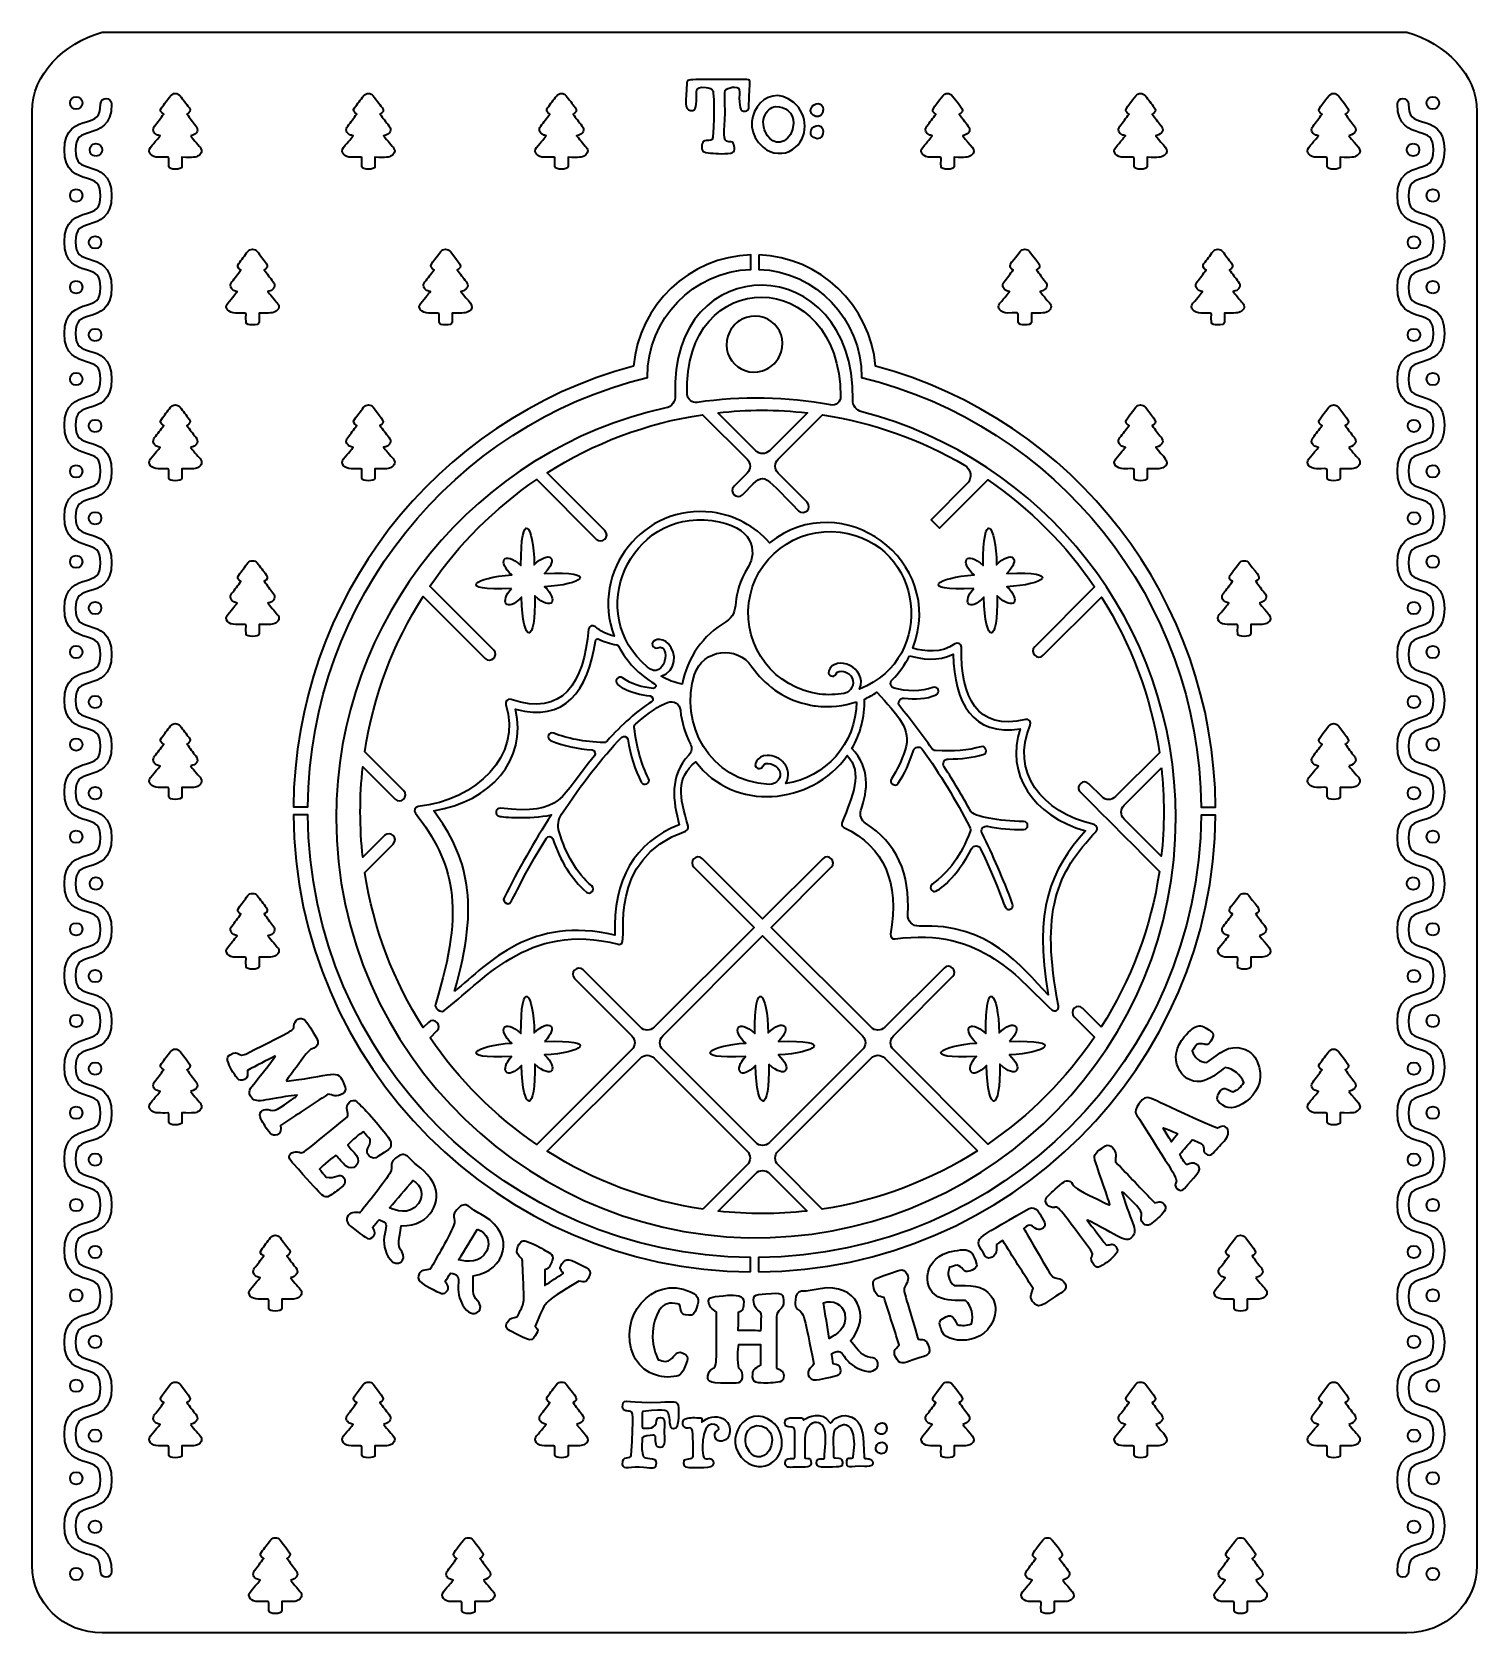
# Model space of a CAD drawing. Header units: inches. Extents: x 8.28 to 13.28, y -20.83 to -15.29.
import ezdxf

# ---------------------------------------------------------------- set-up
doc = ezdxf.new("R2010")
doc.units = ezdxf.units.IN
doc.header["$MEASUREMENT"] = 0
doc.layers.add('_U+0421_U+043B_U+043E_U+0439 1', color=7, linetype='Continuous')

msp = doc.modelspace()

# ---------------------------------------------------------------- linework, layer by layer
at = {"layer": '_U+0421_U+043B_U+043E_U+0439 1', "color": 240, "lineweight": 35, "true_color": 0xed1c24}
for points, knots in [([(13.0351, -15.285), (13.0351, -15.285), (8.5205, -15.285), (8.5205, -15.285), (8.3865, -15.3261), (8.2778, -15.4307), (8.2778, -15.5597), (8.2778, -15.5597), (8.2778, -20.5925), (8.2778, -20.5925), (8.2778, -20.7215), (8.3865, -20.8261), (8.5206, -20.8261), (8.5206, -20.8261), (13.0351, -20.8261), (13.0351, -20.8261), (13.1692, -20.8261), (13.2778, -20.7215), (13.2778, -20.5925), (13.2778, -20.5925), (13.2778, -15.5597), (13.2778, -15.5597), (13.2778, -15.4307), (13.1692, -15.3261), (13.0351, -15.285)], [0, 0, 0, 0, 1, 1, 1, 2, 2, 2, 3, 3, 3, 4, 4, 4, 5, 5, 5, 6, 6, 6, 7, 7, 7, 8, 8, 8, 8]), ([(10.3589, -16.4411), (10.3781, -16.2294), (10.5519, -16.0628), (10.765, -16.0564), (10.765, -16.0564), (10.765, -16.1064), (10.765, -16.1064), (10.5662, -16.1132), (10.4071, -16.2775), (10.4071, -16.4794), (10.4071, -16.4797), (10.4071, -16.48), (10.4071, -16.4803), (9.737, -16.6452), (9.239, -17.2472), (9.2323, -17.9667), (9.2323, -17.9667), (9.1823, -17.9667), (9.1823, -17.9667), (9.1887, -17.2489), (9.6687, -16.628), (10.3589, -16.4411)], [0, 0, 0, 0, 1, 1, 1, 2, 2, 2, 3, 3, 3, 4, 4, 4, 5, 5, 5, 6, 6, 6, 7, 7, 7, 7]), ([(10.7928, -16.0565), (11.0051, -16.064), (11.1779, -16.2305), (11.1967, -16.4411), (11.8872, -16.6282), (12.3673, -17.2496), (12.3732, -17.9678), (12.3732, -17.9678), (12.3232, -17.9678), (12.3232, -17.9678), (12.3171, -17.2478), (11.8189, -16.6453), (11.1484, -16.4803), (11.1484, -16.48), (11.1484, -16.4797), (11.1484, -16.4794), (11.1484, -16.2783), (10.9905, -16.1144), (10.7928, -16.1065), (10.7928, -16.1065), (10.7928, -16.0565), (10.7928, -16.0565)], [0, 0, 0, 0, 1, 1, 1, 2, 2, 2, 3, 3, 3, 4, 4, 4, 5, 5, 5, 6, 6, 6, 7, 7, 7, 7]), ([(10.7341, -16.2794), (10.8185, -16.2362), (10.9066, -16.3244), (10.8634, -16.4087), (10.8542, -16.4267), (10.8393, -16.4416), (10.8213, -16.4508), (10.737, -16.4939), (10.6489, -16.4058), (10.692, -16.3215), (10.7012, -16.3035), (10.7161, -16.2886), (10.7341, -16.2794)], [0, 0, 0, 0, 1, 1, 1, 2, 2, 2, 3, 3, 3, 4, 4, 4, 4]), ([(10.7639, -19.5767), (9.8948, -19.5692), (9.1893, -18.8636), (9.1822, -17.9944), (9.1822, -17.9944), (9.2322, -17.9944), (9.2322, -17.9944), (9.2393, -18.8374), (9.921, -19.5193), (10.7639, -19.5267), (10.7639, -19.5267), (10.7639, -19.5767), (10.7639, -19.5767)], [0, 0, 0, 0, 1, 1, 1, 2, 2, 2, 3, 3, 3, 4, 4, 4, 4]), ([(10.7916, -19.5767), (10.7916, -19.5767), (10.7916, -19.5267), (10.7916, -19.5267), (11.6341, -19.5193), (12.3156, -18.838), (12.3233, -17.9956), (12.3233, -17.9956), (12.3733, -17.9956), (12.3733, -17.9956), (12.3655, -18.8642), (11.6603, -19.5692), (10.7916, -19.5767)], [0, 0, 0, 0, 1, 1, 1, 2, 2, 2, 3, 3, 3, 4, 4, 4, 4])]:
    msp.add_open_spline(points, degree=3, knots=knots, dxfattribs=at)
at = {"layer": '_U+0421_U+043B_U+043E_U+0439 1', "color": 7, "lineweight": 35, "true_color": 0xffffff}
for points, knots in [([(10.5437, -15.4621), (10.5445, -15.449), (10.5319, -15.4471), (10.7419, -15.4499), (10.7719, -15.4503), (10.7584, -15.4391), (10.7584, -15.5435), (10.7584, -15.5536), (10.7548, -15.5581), (10.7463, -15.5589), (10.7359, -15.5598), (10.7302, -15.5557), (10.7282, -15.5457), (10.7181, -15.4942), (10.7382, -15.4763), (10.7089, -15.4758), (10.6979, -15.4757), (10.6878, -15.4791), (10.6782, -15.4844), (10.6721, -15.4877), (10.6762, -15.5328), (10.676, -15.5653), (10.6757, -15.6303), (10.6638, -15.6644), (10.6885, -15.6648), (10.6933, -15.6649), (10.7018, -15.6649), (10.7037, -15.6694), (10.7097, -15.6837), (10.7116, -15.7015), (10.6964, -15.7038), (10.6819, -15.7061), (10.6675, -15.7068), (10.6528, -15.7056), (10.6289, -15.7035), (10.6007, -15.7063), (10.5967, -15.6925), (10.5928, -15.6787), (10.5956, -15.6612), (10.6106, -15.6604), (10.6253, -15.6595), (10.6325, -15.6631), (10.6335, -15.6486), (10.6406, -15.5497), (10.6358, -15.504), (10.6346, -15.4898), (10.634, -15.4824), (10.6177, -15.4771), (10.6102, -15.4768), (10.5884, -15.4759), (10.5781, -15.4754), (10.5775, -15.4909), (10.5757, -15.5423), (10.58, -15.5574), (10.5566, -15.5566), (10.5339, -15.5558), (10.54, -15.5244), (10.5437, -15.4621)], [0, 0, 0, 0, 1, 1, 1, 2, 2, 2, 3, 3, 3, 4, 4, 4, 5, 5, 5, 6, 6, 6, 7, 7, 7, 8, 8, 8, 9, 9, 9, 10, 10, 10, 11, 11, 11, 12, 12, 12, 13, 13, 13, 14, 14, 14, 15, 15, 15, 16, 16, 16, 17, 17, 17, 18, 18, 18, 19, 19, 19, 19]), ([(10.9135, -15.5286), (10.9625, -15.5691), (10.9676, -15.6525), (10.9097, -15.6916), (10.8792, -15.7123), (10.8375, -15.7088), (10.8077, -15.6839), (10.7103, -15.6025), (10.8132, -15.4459), (10.9135, -15.5286)], [0, 0, 0, 0, 1, 1, 1, 2, 2, 2, 3, 3, 3, 3]), ([(8.5533, -15.5346), (8.5533, -15.5092), (8.5148, -15.5091), (8.5148, -15.5346), (8.5148, -15.5806), (8.4964, -15.5862), (8.466, -15.5955), (8.4339, -15.6054), (8.3899, -15.6188), (8.3899, -15.6933), (8.3899, -15.7679), (8.4339, -15.7813), (8.466, -15.7911), (8.4964, -15.8004), (8.5148, -15.806), (8.5148, -15.852), (8.5148, -15.8981), (8.4964, -15.9037), (8.466, -15.913), (8.4339, -15.9228), (8.3899, -15.9362), (8.3899, -16.0108), (8.3899, -16.0853), (8.4339, -16.0987), (8.466, -16.1085), (8.4964, -16.1178), (8.5148, -16.1234), (8.5148, -16.1695), (8.5148, -16.2155), (8.4964, -16.2211), (8.466, -16.2304), (8.4339, -16.2402), (8.3899, -16.2537), (8.3899, -16.3283), (8.3899, -16.4028), (8.4339, -16.4163), (8.466, -16.4261), (8.4964, -16.4354), (8.5148, -16.441), (8.5148, -16.487), (8.5148, -16.533), (8.4964, -16.5386), (8.466, -16.5479), (8.4339, -16.5577), (8.3899, -16.5712), (8.3899, -16.6457), (8.3899, -16.7202), (8.4339, -16.7337), (8.466, -16.7435), (8.4964, -16.7528), (8.5148, -16.7584), (8.5148, -16.8044), (8.5148, -16.8505), (8.4964, -16.8561), (8.466, -16.8654), (8.4339, -16.8752), (8.3899, -16.8886), (8.3899, -16.9631), (8.3899, -17.0377), (8.4339, -17.0511), (8.466, -17.0609), (8.4964, -17.0702), (8.5148, -17.0758), (8.5148, -17.1219), (8.5148, -17.1679), (8.4964, -17.1735), (8.466, -17.1828), (8.4339, -17.1926), (8.3899, -17.206), (8.3899, -17.2806), (8.3899, -17.3551), (8.4339, -17.3686), (8.466, -17.3784), (8.4964, -17.3877), (8.5148, -17.3933), (8.5148, -17.4394), (8.5148, -17.4854), (8.4964, -17.491), (8.466, -17.5003), (8.4339, -17.5101), (8.3899, -17.5236), (8.3899, -17.5981), (8.3899, -17.6726), (8.4339, -17.6861), (8.466, -17.6959), (8.4964, -17.7052), (8.5148, -17.7108), (8.5148, -17.7568), (8.5148, -17.8028), (8.4964, -17.8084), (8.466, -17.8178), (8.4339, -17.8276), (8.3899, -17.841), (8.3899, -17.9155), (8.3899, -17.9901), (8.4339, -18.0035), (8.466, -18.0133), (8.4964, -18.0226), (8.5148, -18.0282), (8.5148, -18.0742), (8.5148, -18.1202), (8.4964, -18.1258), (8.466, -18.1351), (8.4339, -18.1449), (8.3899, -18.1583), (8.3899, -18.2328), (8.3899, -18.3074), (8.4339, -18.3208), (8.466, -18.3306), (8.4964, -18.3399), (8.5148, -18.3455), (8.5148, -18.3916), (8.5148, -18.4376), (8.4964, -18.4432), (8.466, -18.4525), (8.4339, -18.4623), (8.3899, -18.4757), (8.3899, -18.5503), (8.3899, -18.6248), (8.4339, -18.6382), (8.466, -18.6481), (8.4964, -18.6574), (8.5148, -18.663), (8.5148, -18.709), (8.5148, -18.755), (8.4964, -18.7606), (8.466, -18.7699), (8.4339, -18.7798), (8.3899, -18.7932), (8.3899, -18.8678), (8.3899, -18.9423), (8.4339, -18.9558), (8.466, -18.9656), (8.4964, -18.9749), (8.5148, -18.9805), (8.5148, -19.0265), (8.5148, -19.0725), (8.4964, -19.0782), (8.466, -19.0874), (8.4339, -19.0973), (8.3899, -19.1107), (8.3899, -19.1852), (8.3899, -19.2598), (8.4339, -19.2732), (8.466, -19.283), (8.4964, -19.2923), (8.5148, -19.2979), (8.5148, -19.3439), (8.5148, -19.39), (8.4964, -19.3956), (8.466, -19.4049), (8.4339, -19.4147), (8.3899, -19.4281), (8.3899, -19.5027), (8.3899, -19.5772), (8.4339, -19.5906), (8.466, -19.6004), (8.4964, -19.6097), (8.5148, -19.6154), (8.5148, -19.6614), (8.5148, -19.7074), (8.4964, -19.713), (8.466, -19.7223), (8.4339, -19.7321), (8.3899, -19.7456), (8.3899, -19.8201), (8.3899, -19.8946), (8.4339, -19.9081), (8.466, -19.9179), (8.4964, -19.9272), (8.5148, -19.9328), (8.5148, -19.9789), (8.5148, -20.0249), (8.4964, -20.0305), (8.466, -20.0398), (8.4339, -20.0496), (8.3899, -20.0631), (8.3899, -20.1376), (8.3899, -20.2122), (8.4339, -20.2256), (8.466, -20.2354), (8.4964, -20.2447), (8.5148, -20.2503), (8.5148, -20.2963), (8.5148, -20.3424), (8.4964, -20.348), (8.466, -20.3573), (8.4339, -20.3671), (8.3899, -20.3805), (8.3899, -20.4551), (8.3899, -20.5296), (8.4339, -20.543), (8.466, -20.5528), (8.4964, -20.5621), (8.5148, -20.5677), (8.5148, -20.6138), (8.5148, -20.6392), (8.5533, -20.6393), (8.5533, -20.6138), (8.5533, -20.5392), (8.5093, -20.5258), (8.4772, -20.516), (8.4468, -20.5067), (8.4284, -20.5011), (8.4284, -20.4551), (8.4284, -20.409), (8.4468, -20.4034), (8.4772, -20.3941), (8.5093, -20.3843), (8.5533, -20.3709), (8.5533, -20.2963), (8.5533, -20.2218), (8.5093, -20.2084), (8.4772, -20.1986), (8.4468, -20.1893), (8.4284, -20.1836), (8.4284, -20.1376), (8.4284, -20.0916), (8.4468, -20.086), (8.4772, -20.0767), (8.5093, -20.0669), (8.5533, -20.0534), (8.5533, -19.9789), (8.5533, -19.9043), (8.5093, -19.8909), (8.4772, -19.881), (8.4468, -19.8717), (8.4284, -19.8661), (8.4284, -19.8201), (8.4284, -19.7741), (8.4468, -19.7685), (8.4772, -19.7592), (8.5093, -19.7494), (8.5533, -19.7359), (8.5533, -19.6614), (8.5533, -19.5868), (8.5093, -19.5734), (8.4772, -19.5636), (8.4468, -19.5543), (8.4284, -19.5487), (8.4284, -19.5027), (8.4284, -19.4566), (8.4468, -19.451), (8.4772, -19.4417), (8.5093, -19.4319), (8.5533, -19.4185), (8.5533, -19.3439), (8.5533, -19.2694), (8.5093, -19.256), (8.4772, -19.2462), (8.4468, -19.2369), (8.4284, -19.2313), (8.4284, -19.1852), (8.4284, -19.1392), (8.4468, -19.1336), (8.4772, -19.1243), (8.5093, -19.1145), (8.5533, -19.1011), (8.5533, -19.0265), (8.5533, -18.952), (8.5093, -18.9385), (8.4772, -18.9287), (8.4468, -18.9194), (8.4284, -18.9138), (8.4284, -18.8678), (8.4284, -18.8217), (8.4468, -18.8161), (8.4773, -18.8068), (8.5093, -18.797), (8.5533, -18.7835), (8.5533, -18.709), (8.5533, -18.6345), (8.5093, -18.621), (8.4772, -18.6112), (8.4468, -18.6019), (8.4284, -18.5963), (8.4284, -18.5503), (8.4284, -18.5043), (8.4468, -18.4986), (8.4772, -18.4893), (8.5093, -18.4795), (8.5533, -18.4661), (8.5533, -18.3916), (8.5533, -18.317), (8.5093, -18.3036), (8.4772, -18.2938), (8.4468, -18.2845), (8.4284, -18.2789), (8.4284, -18.2328), (8.4284, -18.1868), (8.4468, -18.1812), (8.4772, -18.172), (8.5093, -18.1622), (8.5533, -18.1488), (8.5533, -18.0742), (8.5533, -17.9997), (8.5093, -17.9862), (8.4772, -17.9764), (8.4468, -17.9672), (8.4284, -17.9616), (8.4284, -17.9155), (8.4284, -17.8695), (8.4468, -17.8639), (8.4772, -17.8546), (8.5093, -17.8448), (8.5533, -17.8314), (8.5533, -17.7568), (8.5533, -17.6823), (8.5093, -17.6688), (8.4772, -17.659), (8.4468, -17.6497), (8.4284, -17.6441), (8.4284, -17.5981), (8.4284, -17.5521), (8.4468, -17.5465), (8.4772, -17.5372), (8.5093, -17.5274), (8.5533, -17.5139), (8.5533, -17.4394), (8.5533, -17.3648), (8.5093, -17.3513), (8.4772, -17.3415), (8.4468, -17.3322), (8.4284, -17.3266), (8.4284, -17.2806), (8.4284, -17.2346), (8.4468, -17.2289), (8.4772, -17.2196), (8.5093, -17.2098), (8.5533, -17.1964), (8.5533, -17.1219), (8.5533, -17.0473), (8.5093, -17.0339), (8.4772, -17.0241), (8.4468, -17.0148), (8.4284, -17.0092), (8.4284, -16.9631), (8.4284, -16.9171), (8.4468, -16.9115), (8.4772, -16.9022), (8.5093, -16.8924), (8.5533, -16.879), (8.5533, -16.8044), (8.5533, -16.7299), (8.5093, -16.7165), (8.4772, -16.7066), (8.4468, -16.6973), (8.4284, -16.6917), (8.4284, -16.6457), (8.4284, -16.5997), (8.4468, -16.5941), (8.4772, -16.5848), (8.5093, -16.575), (8.5533, -16.5615), (8.5533, -16.487), (8.5533, -16.4125), (8.5093, -16.399), (8.4772, -16.3892), (8.4468, -16.3799), (8.4284, -16.3743), (8.4284, -16.3283), (8.4284, -16.2822), (8.4468, -16.2766), (8.4773, -16.2673), (8.5093, -16.2575), (8.5533, -16.244), (8.5533, -16.1695), (8.5533, -16.0949), (8.5093, -16.0815), (8.4772, -16.0717), (8.4468, -16.0624), (8.4284, -16.0568), (8.4284, -16.0108), (8.4284, -15.9647), (8.4468, -15.9591), (8.4772, -15.9498), (8.5093, -15.94), (8.5533, -15.9266), (8.5533, -15.852), (8.5533, -15.7775), (8.5093, -15.7641), (8.4772, -15.7543), (8.4468, -15.745), (8.4284, -15.7393), (8.4284, -15.6933), (8.4284, -15.6473), (8.4468, -15.6417), (8.4772, -15.6324), (8.5093, -15.6226), (8.5533, -15.6091), (8.5533, -15.5346)], [0, 0, 0, 0, 1, 1, 1, 2, 2, 2, 3, 3, 3, 4, 4, 4, 5, 5, 5, 6, 6, 6, 7, 7, 7, 8, 8, 8, 9, 9, 9, 10, 10, 10, 11, 11, 11, 12, 12, 12, 13, 13, 13, 14, 14, 14, 15, 15, 15, 16, 16, 16, 17, 17, 17, 18, 18, 18, 19, 19, 19, 20, 20, 20, 21, 21, 21, 22, 22, 22, 23, 23, 23, 24, 24, 24, 25, 25, 25, 26, 26, 26, 27, 27, 27, 28, 28, 28, 29, 29, 29, 30, 30, 30, 31, 31, 31, 32, 32, 32, 33, 33, 33, 34, 34, 34, 35, 35, 35, 36, 36, 36, 37, 37, 37, 38, 38, 38, 39, 39, 39, 40, 40, 40, 41, 41, 41, 42, 42, 42, 43, 43, 43, 44, 44, 44, 45, 45, 45, 46, 46, 46, 47, 47, 47, 48, 48, 48, 49, 49, 49, 50, 50, 50, 51, 51, 51, 52, 52, 52, 53, 53, 53, 54, 54, 54, 55, 55, 55, 56, 56, 56, 57, 57, 57, 58, 58, 58, 59, 59, 59, 60, 60, 60, 61, 61, 61, 62, 62, 62, 63, 63, 63, 64, 64, 64, 65, 65, 65, 66, 66, 66, 67, 67, 67, 68, 68, 68, 69, 69, 69, 70, 70, 70, 71, 71, 71, 72, 72, 72, 73, 73, 73, 74, 74, 74, 75, 75, 75, 76, 76, 76, 77, 77, 77, 78, 78, 78, 79, 79, 79, 80, 80, 80, 81, 81, 81, 82, 82, 82, 83, 83, 83, 84, 84, 84, 85, 85, 85, 86, 86, 86, 87, 87, 87, 88, 88, 88, 89, 89, 89, 90, 90, 90, 91, 91, 91, 92, 92, 92, 93, 93, 93, 94, 94, 94, 95, 95, 95, 96, 96, 96, 97, 97, 97, 98, 98, 98, 99, 99, 99, 100, 100, 100, 101, 101, 101, 102, 102, 102, 103, 103, 103, 104, 104, 104, 105, 105, 105, 106, 106, 106, 107, 107, 107, 108, 108, 108, 109, 109, 109, 110, 110, 110, 111, 111, 111, 112, 112, 112, 113, 113, 113, 114, 114, 114, 115, 115, 115, 116, 116, 116, 117, 117, 117, 118, 118, 118, 119, 119, 119, 120, 120, 120, 121, 121, 121, 122, 122, 122, 123, 123, 123, 124, 124, 124, 125, 125, 125, 126, 126, 126, 127, 127, 127, 128, 128, 128, 129, 129, 129, 130, 130, 130, 130]), ([(8.4522, -15.5306), (8.4522, -15.5022), (8.4092, -15.5022), (8.4092, -15.5306), (8.4092, -15.559), (8.4522, -15.5591), (8.4522, -15.5306)], [0, 0, 0, 0, 1, 1, 1, 2, 2, 2, 2]), ([(8.8264, -15.6442), (8.8293, -15.6434), (8.8318, -15.6429), (8.8342, -15.6421), (8.8472, -15.6379), (8.8566, -15.6239), (8.8443, -15.6093), (8.8336, -15.5965), (8.8241, -15.5827), (8.8138, -15.569), (8.8244, -15.5635), (8.8289, -15.5568), (8.821, -15.5465), (8.8107, -15.5328), (8.8005, -15.5191), (8.7901, -15.5055), (8.7822, -15.495), (8.7651, -15.4951), (8.7572, -15.5055), (8.7466, -15.5195), (8.7361, -15.5335), (8.7256, -15.5475), (8.7198, -15.5554), (8.7214, -15.5627), (8.7336, -15.569), (8.7229, -15.5831), (8.7129, -15.5972), (8.7021, -15.6106), (8.6927, -15.6225), (8.6982, -15.6347), (8.7089, -15.6402), (8.7125, -15.6421), (8.7167, -15.643), (8.7209, -15.6445), (8.7162, -15.6505), (8.7047, -15.6639), (8.6876, -15.6844), (8.6734, -15.7015), (8.6918, -15.7186), (8.7145, -15.7187), (8.7254, -15.7187), (8.7363, -15.7188), (8.7472, -15.7186), (8.7542, -15.7185), (8.7495, -15.7227), (8.7513, -15.7516), (8.7513, -15.7627), (8.7964, -15.7627), (8.7964, -15.7516), (8.7964, -15.7406), (8.7964, -15.7299), (8.7964, -15.7187), (8.8363, -15.7187), (8.8432, -15.7201), (8.8548, -15.7125), (8.8643, -15.7063), (8.8692, -15.6948), (8.8591, -15.6834), (8.8522, -15.6757), (8.8303, -15.6498), (8.8264, -15.6442)], [0, 0, 0, 0, 1, 1, 1, 2, 2, 2, 3, 3, 3, 4, 4, 4, 5, 5, 5, 6, 6, 6, 7, 7, 7, 8, 8, 8, 9, 9, 9, 10, 10, 10, 11, 11, 11, 12, 12, 12, 13, 13, 13, 14, 14, 14, 15, 15, 15, 16, 16, 16, 17, 17, 17, 18, 18, 18, 19, 19, 19, 20, 20, 20, 20]), ([(9.3825, -15.7187), (9.3934, -15.7187), (9.4043, -15.7188), (9.4152, -15.7186), (9.4222, -15.7185), (9.4176, -15.7227), (9.4193, -15.7516), (9.4193, -15.7627), (9.4645, -15.7627), (9.4645, -15.7516), (9.4645, -15.7406), (9.4645, -15.7299), (9.4645, -15.7187), (9.5043, -15.7187), (9.5112, -15.7201), (9.5229, -15.7125), (9.5324, -15.7063), (9.5372, -15.6948), (9.5271, -15.6834), (9.5203, -15.6757), (9.4984, -15.6498), (9.4944, -15.6442), (9.4974, -15.6434), (9.4998, -15.6429), (9.5022, -15.6421), (9.5152, -15.6379), (9.5246, -15.6239), (9.5124, -15.6093), (9.5017, -15.5965), (9.4922, -15.5827), (9.4818, -15.569), (9.4924, -15.5635), (9.4969, -15.5568), (9.4891, -15.5465), (9.4787, -15.5328), (9.4685, -15.5191), (9.4581, -15.5055), (9.4502, -15.495), (9.4332, -15.4951), (9.4253, -15.5055), (9.4147, -15.5195), (9.4042, -15.5335), (9.3937, -15.5475), (9.3878, -15.5554), (9.3894, -15.5627), (9.4016, -15.569), (9.391, -15.5831), (9.3809, -15.5972), (9.3702, -15.6106), (9.3607, -15.6225), (9.3662, -15.6347), (9.3769, -15.6402), (9.3806, -15.6421), (9.3847, -15.643), (9.3889, -15.6445), (9.3843, -15.6505), (9.3727, -15.6639), (9.3556, -15.6844), (9.3414, -15.7015), (9.3598, -15.7186), (9.3825, -15.7187)], [0, 0, 0, 0, 1, 1, 1, 2, 2, 2, 3, 3, 3, 4, 4, 4, 5, 5, 5, 6, 6, 6, 7, 7, 7, 8, 8, 8, 9, 9, 9, 10, 10, 10, 11, 11, 11, 12, 12, 12, 13, 13, 13, 14, 14, 14, 15, 15, 15, 16, 16, 16, 17, 17, 17, 18, 18, 18, 19, 19, 19, 20, 20, 20, 20]), ([(10.0506, -15.7187), (10.0615, -15.7187), (10.0724, -15.7188), (10.0832, -15.7186), (10.0902, -15.7185), (10.0856, -15.7227), (10.0873, -15.7516), (10.0873, -15.7627), (10.1325, -15.7627), (10.1325, -15.7516), (10.1325, -15.7406), (10.1325, -15.7299), (10.1325, -15.7187), (10.1724, -15.7187), (10.1793, -15.7201), (10.1909, -15.7125), (10.2004, -15.7063), (10.2053, -15.6948), (10.1952, -15.6834), (10.1883, -15.6757), (10.1664, -15.6498), (10.1624, -15.6442), (10.1654, -15.6434), (10.1679, -15.6429), (10.1702, -15.6421), (10.1833, -15.6379), (10.1926, -15.6239), (10.1804, -15.6093), (10.1697, -15.5965), (10.1602, -15.5827), (10.1499, -15.569), (10.1604, -15.5635), (10.1649, -15.5568), (10.1571, -15.5465), (10.1468, -15.5328), (10.1366, -15.5191), (10.1262, -15.5055), (10.1182, -15.495), (10.1012, -15.4951), (10.0933, -15.5055), (10.0827, -15.5195), (10.0722, -15.5335), (10.0617, -15.5475), (10.0558, -15.5554), (10.0574, -15.5627), (10.0697, -15.569), (10.059, -15.5831), (10.0489, -15.5972), (10.0382, -15.6106), (10.0287, -15.6225), (10.0343, -15.6347), (10.0449, -15.6402), (10.0486, -15.6421), (10.0527, -15.643), (10.057, -15.6445), (10.0523, -15.6505), (10.0408, -15.6639), (10.0237, -15.6844), (10.0095, -15.7015), (10.0279, -15.7186), (10.0506, -15.7187)], [0, 0, 0, 0, 1, 1, 1, 2, 2, 2, 3, 3, 3, 4, 4, 4, 5, 5, 5, 6, 6, 6, 7, 7, 7, 8, 8, 8, 9, 9, 9, 10, 10, 10, 11, 11, 11, 12, 12, 12, 13, 13, 13, 14, 14, 14, 15, 15, 15, 16, 16, 16, 17, 17, 17, 18, 18, 18, 19, 19, 19, 20, 20, 20, 20]), ([(11.3867, -15.7187), (11.435, -15.7188), (11.421, -15.7107), (11.4234, -15.7516), (11.4234, -15.7627), (11.4686, -15.7627), (11.4686, -15.7516), (11.4686, -15.7406), (11.4686, -15.7299), (11.4686, -15.7187), (11.5085, -15.7187), (11.5153, -15.7201), (11.527, -15.7125), (11.5536, -15.6951), (11.5211, -15.6759), (11.4985, -15.6442), (11.5245, -15.6373), (11.527, -15.6219), (11.5165, -15.6093), (11.5058, -15.5965), (11.4963, -15.5827), (11.486, -15.569), (11.5076, -15.5578), (11.4966, -15.5506), (11.4623, -15.5055), (11.4543, -15.495), (11.4373, -15.4951), (11.4294, -15.5055), (11.3964, -15.5491), (11.3835, -15.5575), (11.4058, -15.569), (11.3951, -15.5831), (11.385, -15.5972), (11.3743, -15.6106), (11.3648, -15.6225), (11.3703, -15.6347), (11.381, -15.6402), (11.3847, -15.6421), (11.3888, -15.643), (11.3931, -15.6445), (11.3884, -15.6505), (11.3768, -15.6639), (11.3598, -15.6844), (11.3456, -15.7015), (11.3639, -15.7186), (11.3867, -15.7187)], [0, 0, 0, 0, 1, 1, 1, 2, 2, 2, 3, 3, 3, 4, 4, 4, 5, 5, 5, 6, 6, 6, 7, 7, 7, 8, 8, 8, 9, 9, 9, 10, 10, 10, 11, 11, 11, 12, 12, 12, 13, 13, 13, 14, 14, 14, 15, 15, 15, 15]), ([(12.0547, -15.7187), (12.0656, -15.7187), (12.0765, -15.7188), (12.0874, -15.7186), (12.0944, -15.7185), (12.0897, -15.7227), (12.0915, -15.7516), (12.0915, -15.7627), (12.1366, -15.7627), (12.1366, -15.7516), (12.1366, -15.7406), (12.1366, -15.7299), (12.1366, -15.7187), (12.1765, -15.7187), (12.1834, -15.7201), (12.1951, -15.7125), (12.2217, -15.6951), (12.1891, -15.6759), (12.1666, -15.6442), (12.1925, -15.6373), (12.1951, -15.6219), (12.1845, -15.6093), (12.1738, -15.5965), (12.1643, -15.5827), (12.154, -15.569), (12.1646, -15.5635), (12.1691, -15.5568), (12.1612, -15.5465), (12.1509, -15.5328), (12.1407, -15.5191), (12.1303, -15.5055), (12.1224, -15.495), (12.1053, -15.4951), (12.0974, -15.5055), (12.0644, -15.5491), (12.0516, -15.5575), (12.0738, -15.569), (12.0632, -15.5831), (12.0531, -15.5972), (12.0423, -15.6106), (12.0329, -15.6225), (12.0384, -15.6347), (12.0491, -15.6402), (12.0527, -15.6421), (12.0569, -15.643), (12.0611, -15.6445), (12.0565, -15.6505), (12.0449, -15.6639), (12.0278, -15.6844), (12.0136, -15.7015), (12.032, -15.7186), (12.0547, -15.7187)], [0, 0, 0, 0, 1, 1, 1, 2, 2, 2, 3, 3, 3, 4, 4, 4, 5, 5, 5, 6, 6, 6, 7, 7, 7, 8, 8, 8, 9, 9, 9, 10, 10, 10, 11, 11, 11, 12, 12, 12, 13, 13, 13, 14, 14, 14, 15, 15, 15, 16, 16, 16, 17, 17, 17, 17]), ([(12.8346, -15.6442), (12.8606, -15.6373), (12.8631, -15.6219), (12.8526, -15.6093), (12.8419, -15.5965), (12.8324, -15.5827), (12.8221, -15.569), (12.8437, -15.5578), (12.8327, -15.5506), (12.7984, -15.5055), (12.7904, -15.495), (12.7734, -15.4951), (12.7655, -15.5055), (12.7324, -15.5491), (12.7196, -15.5575), (12.7418, -15.569), (12.7312, -15.5831), (12.7211, -15.5972), (12.7104, -15.6106), (12.7009, -15.6225), (12.7064, -15.6347), (12.7171, -15.6402), (12.7208, -15.6421), (12.7249, -15.643), (12.7291, -15.6445), (12.7245, -15.6505), (12.7129, -15.6639), (12.6958, -15.6844), (12.6817, -15.7015), (12.7, -15.7186), (12.7227, -15.7187), (12.7711, -15.7188), (12.7571, -15.7107), (12.7595, -15.7516), (12.7595, -15.7627), (12.8047, -15.7627), (12.8047, -15.7516), (12.8047, -15.7406), (12.8047, -15.7299), (12.8047, -15.7187), (12.8445, -15.7187), (12.8514, -15.7201), (12.8631, -15.7125), (12.8897, -15.6951), (12.8571, -15.6759), (12.8346, -15.6442)], [0, 0, 0, 0, 1, 1, 1, 2, 2, 2, 3, 3, 3, 4, 4, 4, 5, 5, 5, 6, 6, 6, 7, 7, 7, 8, 8, 8, 9, 9, 9, 10, 10, 10, 11, 11, 11, 12, 12, 12, 13, 13, 13, 14, 14, 14, 15, 15, 15, 15]), ([(13.0896, -15.913), (13.0592, -15.9037), (13.0408, -15.8981), (13.0408, -15.852), (13.0408, -15.806), (13.0592, -15.8004), (13.0896, -15.7911), (13.1217, -15.7813), (13.1656, -15.7679), (13.1656, -15.6933), (13.1656, -15.6188), (13.1217, -15.6054), (13.0896, -15.5955), (13.0592, -15.5862), (13.0408, -15.5806), (13.0408, -15.5346), (13.0408, -15.5092), (13.0023, -15.5091), (13.0023, -15.5346), (13.0023, -15.6091), (13.0462, -15.6226), (13.0783, -15.6324), (13.1087, -15.6417), (13.1271, -15.6473), (13.1271, -15.6933), (13.1271, -15.7393), (13.1087, -15.745), (13.0783, -15.7543), (13.0462, -15.7641), (13.0023, -15.7775), (13.0023, -15.852), (13.0023, -15.9266), (13.0462, -15.94), (13.0783, -15.9498), (13.1087, -15.9591), (13.1271, -15.9647), (13.1271, -16.0108), (13.1271, -16.0568), (13.1087, -16.0624), (13.0783, -16.0717), (13.0462, -16.0815), (13.0023, -16.0949), (13.0023, -16.1695), (13.0023, -16.244), (13.0462, -16.2575), (13.0783, -16.2673), (13.1087, -16.2766), (13.1271, -16.2822), (13.1271, -16.3283), (13.1271, -16.3743), (13.1087, -16.3799), (13.0783, -16.3892), (13.0462, -16.399), (13.0023, -16.4125), (13.0023, -16.487), (13.0023, -16.5615), (13.0462, -16.575), (13.0783, -16.5848), (13.1087, -16.5941), (13.1271, -16.5997), (13.1271, -16.6457), (13.1271, -16.6917), (13.1087, -16.6973), (13.0783, -16.7066), (13.0462, -16.7165), (13.0023, -16.7299), (13.0023, -16.8044), (13.0023, -16.879), (13.0462, -16.8924), (13.0783, -16.9022), (13.1087, -16.9115), (13.1271, -16.9171), (13.1271, -16.9631), (13.1271, -17.0092), (13.1087, -17.0148), (13.0783, -17.0241), (13.0462, -17.0339), (13.0023, -17.0473), (13.0023, -17.1219), (13.0023, -17.1964), (13.0462, -17.2098), (13.0783, -17.2196), (13.1087, -17.2289), (13.1271, -17.2346), (13.1271, -17.2806), (13.1271, -17.3266), (13.1087, -17.3322), (13.0783, -17.3415), (13.0462, -17.3513), (13.0023, -17.3648), (13.0023, -17.4394), (13.0023, -17.5139), (13.0462, -17.5274), (13.0783, -17.5372), (13.1087, -17.5465), (13.1271, -17.5521), (13.1271, -17.5981), (13.1271, -17.6441), (13.1087, -17.6497), (13.0783, -17.659), (13.0462, -17.6688), (13.0023, -17.6823), (13.0023, -17.7568), (13.0023, -17.8314), (13.0462, -17.8448), (13.0783, -17.8546), (13.1087, -17.8639), (13.1271, -17.8695), (13.1271, -17.9155), (13.1271, -17.9616), (13.1087, -17.9672), (13.0783, -17.9764), (13.0462, -17.9862), (13.0023, -17.9997), (13.0023, -18.0742), (13.0023, -18.1488), (13.0462, -18.1622), (13.0783, -18.172), (13.1087, -18.1812), (13.1271, -18.1868), (13.1271, -18.2328), (13.1271, -18.2789), (13.1087, -18.2845), (13.0783, -18.2938), (13.0462, -18.3036), (13.0023, -18.317), (13.0023, -18.3916), (13.0023, -18.4661), (13.0462, -18.4795), (13.0783, -18.4893), (13.1087, -18.4986), (13.1271, -18.5043), (13.1271, -18.5503), (13.1271, -18.5963), (13.1087, -18.6019), (13.0783, -18.6112), (13.0462, -18.621), (13.0023, -18.6345), (13.0023, -18.709), (13.0023, -18.7835), (13.0462, -18.797), (13.0783, -18.8068), (13.1087, -18.8161), (13.1271, -18.8217), (13.1271, -18.8678), (13.1271, -18.9138), (13.1087, -18.9194), (13.0783, -18.9287), (13.0462, -18.9385), (13.0023, -18.952), (13.0023, -19.0265), (13.0023, -19.1011), (13.0462, -19.1145), (13.0783, -19.1243), (13.1087, -19.1336), (13.1271, -19.1392), (13.1271, -19.1852), (13.1271, -19.2313), (13.1087, -19.2369), (13.0783, -19.2462), (13.0462, -19.256), (13.0023, -19.2694), (13.0023, -19.3439), (13.0023, -19.4185), (13.0462, -19.4319), (13.0783, -19.4417), (13.1087, -19.451), (13.1271, -19.4566), (13.1271, -19.5027), (13.1271, -19.5487), (13.1087, -19.5543), (13.0783, -19.5636), (13.0462, -19.5734), (13.0023, -19.5868), (13.0023, -19.6614), (13.0023, -19.7359), (13.0462, -19.7494), (13.0783, -19.7592), (13.1087, -19.7685), (13.1271, -19.7741), (13.1271, -19.8201), (13.1271, -19.8661), (13.1087, -19.8717), (13.0783, -19.881), (13.0462, -19.8909), (13.0023, -19.9043), (13.0023, -19.9789), (13.0023, -20.0534), (13.0462, -20.0669), (13.0783, -20.0767), (13.1087, -20.086), (13.1271, -20.0916), (13.1271, -20.1376), (13.1271, -20.1836), (13.1087, -20.1893), (13.0783, -20.1986), (13.0462, -20.2084), (13.0023, -20.2218), (13.0023, -20.2963), (13.0023, -20.3709), (13.0462, -20.3843), (13.0783, -20.3941), (13.1087, -20.4034), (13.1271, -20.409), (13.1271, -20.4551), (13.1271, -20.5011), (13.1087, -20.5067), (13.0783, -20.516), (13.0462, -20.5258), (13.0023, -20.5392), (13.0023, -20.6138), (13.0023, -20.6244), (13.0109, -20.633), (13.0215, -20.633), (13.0322, -20.633), (13.0408, -20.6244), (13.0408, -20.6138), (13.0408, -20.5677), (13.0592, -20.5621), (13.0896, -20.5528), (13.1217, -20.543), (13.1656, -20.5296), (13.1656, -20.4551), (13.1656, -20.3805), (13.1217, -20.3671), (13.0896, -20.3573), (13.0592, -20.348), (13.0408, -20.3424), (13.0408, -20.2963), (13.0408, -20.2503), (13.0592, -20.2447), (13.0896, -20.2354), (13.1217, -20.2256), (13.1656, -20.2122), (13.1656, -20.1376), (13.1656, -20.0631), (13.1217, -20.0496), (13.0896, -20.0398), (13.0592, -20.0305), (13.0408, -20.0249), (13.0408, -19.9789), (13.0408, -19.9328), (13.0592, -19.9272), (13.0896, -19.9179), (13.1217, -19.9081), (13.1656, -19.8946), (13.1656, -19.8201), (13.1656, -19.7456), (13.1217, -19.7321), (13.0896, -19.7223), (13.0592, -19.713), (13.0408, -19.7074), (13.0408, -19.6614), (13.0408, -19.6154), (13.0592, -19.6097), (13.0896, -19.6004), (13.1217, -19.5906), (13.1656, -19.5772), (13.1656, -19.5027), (13.1656, -19.4281), (13.1217, -19.4147), (13.0896, -19.4049), (13.0592, -19.3956), (13.0408, -19.39), (13.0408, -19.3439), (13.0408, -19.2979), (13.0592, -19.2923), (13.0896, -19.283), (13.1217, -19.2732), (13.1656, -19.2598), (13.1656, -19.1852), (13.1656, -19.1107), (13.1217, -19.0973), (13.0896, -19.0874), (13.0592, -19.0782), (13.0408, -19.0725), (13.0408, -19.0265), (13.0408, -18.9805), (13.0592, -18.9749), (13.0896, -18.9656), (13.1217, -18.9558), (13.1656, -18.9423), (13.1656, -18.8678), (13.1656, -18.7932), (13.1217, -18.7798), (13.0896, -18.7699), (13.0592, -18.7606), (13.0408, -18.755), (13.0408, -18.709), (13.0408, -18.663), (13.0592, -18.6574), (13.0896, -18.6481), (13.1217, -18.6382), (13.1656, -18.6248), (13.1656, -18.5503), (13.1656, -18.4757), (13.1217, -18.4623), (13.0896, -18.4525), (13.0592, -18.4432), (13.0408, -18.4376), (13.0408, -18.3916), (13.0408, -18.3455), (13.0592, -18.3399), (13.0896, -18.3306), (13.1217, -18.3208), (13.1656, -18.3074), (13.1656, -18.2328), (13.1656, -18.1583), (13.1217, -18.1449), (13.0896, -18.1351), (13.0592, -18.1258), (13.0408, -18.1202), (13.0408, -18.0742), (13.0408, -18.0282), (13.0592, -18.0226), (13.0896, -18.0133), (13.1217, -18.0035), (13.1656, -17.9901), (13.1656, -17.9155), (13.1656, -17.841), (13.1217, -17.8276), (13.0896, -17.8178), (13.0592, -17.8084), (13.0408, -17.8028), (13.0408, -17.7568), (13.0408, -17.7108), (13.0592, -17.7052), (13.0896, -17.6959), (13.1217, -17.6861), (13.1656, -17.6726), (13.1656, -17.5981), (13.1656, -17.5236), (13.1217, -17.5101), (13.0896, -17.5003), (13.0592, -17.491), (13.0408, -17.4854), (13.0408, -17.4394), (13.0408, -17.3933), (13.0592, -17.3877), (13.0896, -17.3784), (13.1217, -17.3686), (13.1656, -17.3551), (13.1656, -17.2806), (13.1656, -17.206), (13.1217, -17.1926), (13.0896, -17.1828), (13.0592, -17.1735), (13.0408, -17.1679), (13.0408, -17.1219), (13.0408, -17.0758), (13.0592, -17.0702), (13.0896, -17.0609), (13.1217, -17.0511), (13.1656, -17.0377), (13.1656, -16.9631), (13.1656, -16.8886), (13.1217, -16.8752), (13.0896, -16.8654), (13.0592, -16.8561), (13.0408, -16.8505), (13.0408, -16.8044), (13.0408, -16.7584), (13.0592, -16.7528), (13.0896, -16.7435), (13.1217, -16.7337), (13.1656, -16.7202), (13.1656, -16.6457), (13.1656, -16.5712), (13.1217, -16.5577), (13.0896, -16.5479), (13.0592, -16.5386), (13.0408, -16.533), (13.0408, -16.487), (13.0408, -16.441), (13.0592, -16.4354), (13.0896, -16.4261), (13.1217, -16.4163), (13.1656, -16.4028), (13.1656, -16.3283), (13.1656, -16.2537), (13.1217, -16.2402), (13.0896, -16.2304), (13.0592, -16.2211), (13.0408, -16.2155), (13.0408, -16.1695), (13.0408, -16.1234), (13.0592, -16.1178), (13.0896, -16.1085), (13.1217, -16.0987), (13.1656, -16.0853), (13.1656, -16.0108), (13.1656, -15.9362), (13.1217, -15.9228), (13.0896, -15.913)], [0, 0, 0, 0, 1, 1, 1, 2, 2, 2, 3, 3, 3, 4, 4, 4, 5, 5, 5, 6, 6, 6, 7, 7, 7, 8, 8, 8, 9, 9, 9, 10, 10, 10, 11, 11, 11, 12, 12, 12, 13, 13, 13, 14, 14, 14, 15, 15, 15, 16, 16, 16, 17, 17, 17, 18, 18, 18, 19, 19, 19, 20, 20, 20, 21, 21, 21, 22, 22, 22, 23, 23, 23, 24, 24, 24, 25, 25, 25, 26, 26, 26, 27, 27, 27, 28, 28, 28, 29, 29, 29, 30, 30, 30, 31, 31, 31, 32, 32, 32, 33, 33, 33, 34, 34, 34, 35, 35, 35, 36, 36, 36, 37, 37, 37, 38, 38, 38, 39, 39, 39, 40, 40, 40, 41, 41, 41, 42, 42, 42, 43, 43, 43, 44, 44, 44, 45, 45, 45, 46, 46, 46, 47, 47, 47, 48, 48, 48, 49, 49, 49, 50, 50, 50, 51, 51, 51, 52, 52, 52, 53, 53, 53, 54, 54, 54, 55, 55, 55, 56, 56, 56, 57, 57, 57, 58, 58, 58, 59, 59, 59, 60, 60, 60, 61, 61, 61, 62, 62, 62, 63, 63, 63, 64, 64, 64, 65, 65, 65, 66, 66, 66, 67, 67, 67, 68, 68, 68, 69, 69, 69, 70, 70, 70, 71, 71, 71, 72, 72, 72, 73, 73, 73, 74, 74, 74, 75, 75, 75, 76, 76, 76, 77, 77, 77, 78, 78, 78, 79, 79, 79, 80, 80, 80, 81, 81, 81, 82, 82, 82, 83, 83, 83, 84, 84, 84, 85, 85, 85, 86, 86, 86, 87, 87, 87, 88, 88, 88, 89, 89, 89, 90, 90, 90, 91, 91, 91, 92, 92, 92, 93, 93, 93, 94, 94, 94, 95, 95, 95, 96, 96, 96, 97, 97, 97, 98, 98, 98, 99, 99, 99, 100, 100, 100, 101, 101, 101, 102, 102, 102, 103, 103, 103, 104, 104, 104, 105, 105, 105, 106, 106, 106, 107, 107, 107, 108, 108, 108, 109, 109, 109, 110, 110, 110, 111, 111, 111, 112, 112, 112, 113, 113, 113, 114, 114, 114, 115, 115, 115, 116, 116, 116, 117, 117, 117, 118, 118, 118, 119, 119, 119, 120, 120, 120, 121, 121, 121, 122, 122, 122, 123, 123, 123, 124, 124, 124, 125, 125, 125, 126, 126, 126, 127, 127, 127, 128, 128, 128, 129, 129, 129, 130, 130, 130, 131, 131, 131, 131]), ([(13.1464, -15.5306), (13.1464, -15.5022), (13.1034, -15.5022), (13.1034, -15.5306), (13.1034, -15.559), (13.1464, -15.5591), (13.1464, -15.5306)], [0, 0, 0, 0, 1, 1, 1, 2, 2, 2, 2]), ([(10.8311, -15.654), (10.8549, -15.6814), (10.9112, -15.6646), (10.9126, -15.601), (10.9142, -15.563), (10.8822, -15.5415), (10.851, -15.5433), (10.8191, -15.5452), (10.784, -15.6002), (10.8311, -15.654)], [0, 0, 0, 0, 1, 1, 1, 2, 2, 2, 3, 3, 3, 3]), ([(11.0154, -15.5535), (11.0153, -15.5252), (10.9826, -15.5291), (10.9742, -15.5471), (10.96, -15.5777), (11.0156, -15.5943), (11.0154, -15.5535)], [0, 0, 0, 0, 1, 1, 1, 2, 2, 2, 2]), ([(10.9991, -15.6091), (10.9751, -15.6068), (10.9615, -15.6388), (10.9826, -15.6505), (11.0166, -15.6694), (11.0277, -15.6118), (10.9991, -15.6091)], [0, 0, 0, 0, 1, 1, 1, 2, 2, 2, 2]), ([(8.499, -15.7142), (8.5109, -15.7142), (8.5205, -15.7046), (8.5205, -15.6927), (8.5205, -15.6808), (8.5109, -15.6712), (8.499, -15.6712), (8.4706, -15.6712), (8.4705, -15.7142), (8.499, -15.7142)], [0, 0, 0, 0, 1, 1, 1, 2, 2, 2, 3, 3, 3, 3]), ([(13.0566, -15.6712), (13.0282, -15.6712), (13.0281, -15.7142), (13.0566, -15.7142), (13.085, -15.7142), (13.085, -15.6712), (13.0566, -15.6712)], [0, 0, 0, 0, 1, 1, 1, 2, 2, 2, 2]), ([(8.4307, -15.8294), (8.4023, -15.8294), (8.4022, -15.8724), (8.4307, -15.8724), (8.4591, -15.8724), (8.4591, -15.8294), (8.4307, -15.8294)], [0, 0, 0, 0, 1, 1, 1, 2, 2, 2, 2]), ([(13.1249, -15.8724), (13.1533, -15.8724), (13.1533, -15.8294), (13.1249, -15.8294), (13.0965, -15.8294), (13.0964, -15.8724), (13.1249, -15.8724)], [0, 0, 0, 0, 1, 1, 1, 2, 2, 2, 2]), ([(8.496, -16.0345), (8.5245, -16.0345), (8.5245, -15.9915), (8.496, -15.9915), (8.4676, -15.9915), (8.4676, -16.0345), (8.496, -16.0345)], [0, 0, 0, 0, 1, 1, 1, 2, 2, 2, 2]), ([(13.0595, -15.9915), (13.0311, -15.9915), (13.0311, -16.0345), (13.0595, -16.0345), (13.0879, -16.0345), (13.088, -15.9915), (13.0595, -15.9915)], [0, 0, 0, 0, 1, 1, 1, 2, 2, 2, 2]), ([(8.9817, -16.2577), (8.9926, -16.2578), (9.0035, -16.2578), (9.0144, -16.2577), (9.0214, -16.2575), (9.0168, -16.2617), (9.0185, -16.2906), (9.0185, -16.3018), (9.0637, -16.3018), (9.0637, -16.2906), (9.0637, -16.2796), (9.0637, -16.2689), (9.0637, -16.2577), (9.1035, -16.2577), (9.1104, -16.2591), (9.1221, -16.2515), (9.1316, -16.2453), (9.1364, -16.2338), (9.1263, -16.2224), (9.1195, -16.2147), (9.0976, -16.1888), (9.0936, -16.1832), (9.0965, -16.1824), (9.099, -16.1819), (9.1014, -16.1811), (9.1144, -16.177), (9.1238, -16.163), (9.1116, -16.1484), (9.1009, -16.1356), (9.0914, -16.1217), (9.081, -16.108), (9.0916, -16.1026), (9.0961, -16.0958), (9.0883, -16.0855), (9.0779, -16.0718), (9.0677, -16.0581), (9.0573, -16.0445), (9.0494, -16.0341), (9.0324, -16.0341), (9.0244, -16.0446), (9.0139, -16.0585), (9.0034, -16.0725), (8.9929, -16.0866), (8.987, -16.0944), (8.9886, -16.1017), (9.0008, -16.108), (8.9902, -16.1222), (8.9801, -16.1362), (8.9694, -16.1497), (8.9599, -16.1615), (8.9654, -16.1737), (8.9761, -16.1792), (8.9798, -16.1811), (8.9839, -16.1821), (8.9881, -16.1836), (8.9835, -16.1895), (8.9719, -16.2029), (8.9548, -16.2235), (8.9406, -16.2405), (8.959, -16.2576), (8.9817, -16.2577)], [0, 0, 0, 0, 1, 1, 1, 2, 2, 2, 3, 3, 3, 4, 4, 4, 5, 5, 5, 6, 6, 6, 7, 7, 7, 8, 8, 8, 9, 9, 9, 10, 10, 10, 11, 11, 11, 12, 12, 12, 13, 13, 13, 14, 14, 14, 15, 15, 15, 16, 16, 16, 17, 17, 17, 18, 18, 18, 19, 19, 19, 20, 20, 20, 20]), ([(9.33, -18.006), (9.3297, -17.3117), (9.819, -16.7295), (10.4708, -16.5863), (10.4908, -16.5819), (10.5046, -16.564), (10.5037, -16.5436), (10.4808, -16.0286), (11.1254, -16.0341), (11.1176, -16.5584), (11.1173, -16.5776), (11.1303, -16.5944), (11.1489, -16.5992), (11.7734, -16.7619), (12.2358, -17.3306), (12.2358, -18.0054), (12.2358, -18.7899), (11.6107, -19.4312), (10.8324, -19.4574), (10.0169, -19.4849), (9.3303, -18.822), (9.33, -18.006)], [0, 0, 0, 0, 1, 1, 1, 2, 2, 2, 3, 3, 3, 4, 4, 4, 5, 5, 5, 6, 6, 6, 7, 7, 7, 7]), ([(9.6498, -16.2577), (9.6607, -16.2578), (9.6715, -16.2578), (9.6824, -16.2577), (9.6894, -16.2575), (9.6848, -16.2617), (9.6865, -16.2906), (9.6865, -16.3018), (9.7317, -16.3018), (9.7317, -16.2906), (9.7317, -16.2796), (9.7317, -16.2689), (9.7317, -16.2577), (9.7716, -16.2577), (9.7785, -16.2591), (9.7901, -16.2515), (9.8168, -16.2341), (9.7842, -16.2149), (9.7616, -16.1832), (9.7876, -16.1764), (9.7901, -16.1609), (9.7796, -16.1484), (9.7689, -16.1356), (9.7594, -16.1217), (9.7491, -16.108), (9.7707, -16.0968), (9.7597, -16.0896), (9.7254, -16.0445), (9.7174, -16.0341), (9.7004, -16.0341), (9.6925, -16.0446), (9.6595, -16.0882), (9.6466, -16.0965), (9.6689, -16.108), (9.6582, -16.1222), (9.6481, -16.1362), (9.6374, -16.1497), (9.6279, -16.1615), (9.6334, -16.1737), (9.6441, -16.1792), (9.6478, -16.1811), (9.6519, -16.1821), (9.6562, -16.1836), (9.6515, -16.1895), (9.64, -16.2029), (9.6229, -16.2235), (9.6087, -16.2405), (9.627, -16.2576), (9.6498, -16.2577)], [0, 0, 0, 0, 1, 1, 1, 2, 2, 2, 3, 3, 3, 4, 4, 4, 5, 5, 5, 6, 6, 6, 7, 7, 7, 8, 8, 8, 9, 9, 9, 10, 10, 10, 11, 11, 11, 12, 12, 12, 13, 13, 13, 14, 14, 14, 15, 15, 15, 16, 16, 16, 16]), ([(11.6539, -16.2577), (11.7023, -16.2579), (11.6882, -16.2498), (11.6907, -16.2906), (11.6907, -16.3018), (11.7358, -16.3018), (11.7358, -16.2906), (11.7358, -16.2796), (11.7358, -16.2689), (11.7358, -16.2577), (11.7757, -16.2577), (11.7826, -16.2591), (11.7943, -16.2515), (11.8037, -16.2453), (11.8086, -16.2338), (11.7985, -16.2224), (11.7916, -16.2147), (11.7697, -16.1888), (11.7658, -16.1832), (11.7917, -16.1764), (11.7943, -16.1609), (11.7837, -16.1484), (11.773, -16.1356), (11.7635, -16.1217), (11.7532, -16.108), (11.7748, -16.0968), (11.7638, -16.0896), (11.7295, -16.0445), (11.7216, -16.0341), (11.7045, -16.0341), (11.6966, -16.0446), (11.6636, -16.0882), (11.6507, -16.0965), (11.673, -16.108), (11.6623, -16.1222), (11.6523, -16.1362), (11.6415, -16.1497), (11.6321, -16.1615), (11.6376, -16.1737), (11.6483, -16.1792), (11.6519, -16.1811), (11.6561, -16.1821), (11.6603, -16.1836), (11.6556, -16.1895), (11.6441, -16.2029), (11.627, -16.2235), (11.6128, -16.2405), (11.6312, -16.2576), (11.6539, -16.2577)], [0, 0, 0, 0, 1, 1, 1, 2, 2, 2, 3, 3, 3, 4, 4, 4, 5, 5, 5, 6, 6, 6, 7, 7, 7, 8, 8, 8, 9, 9, 9, 10, 10, 10, 11, 11, 11, 12, 12, 12, 13, 13, 13, 14, 14, 14, 15, 15, 15, 16, 16, 16, 16]), ([(12.3219, -16.2577), (12.3328, -16.2578), (12.3437, -16.2578), (12.3546, -16.2577), (12.3616, -16.2575), (12.357, -16.2617), (12.3587, -16.2906), (12.3587, -16.3018), (12.4039, -16.3018), (12.4039, -16.2906), (12.4039, -16.2796), (12.4039, -16.2689), (12.4039, -16.2577), (12.4437, -16.2577), (12.4506, -16.2591), (12.4623, -16.2515), (12.4718, -16.2453), (12.4767, -16.2338), (12.4665, -16.2224), (12.4597, -16.2147), (12.4378, -16.1888), (12.4338, -16.1832), (12.4368, -16.1824), (12.4392, -16.1819), (12.4416, -16.1811), (12.4546, -16.177), (12.464, -16.163), (12.4518, -16.1484), (12.4411, -16.1356), (12.4316, -16.1217), (12.4213, -16.108), (12.4318, -16.1026), (12.4363, -16.0958), (12.4285, -16.0855), (12.4181, -16.0718), (12.4079, -16.0581), (12.3975, -16.0445), (12.3896, -16.0341), (12.3726, -16.0341), (12.3647, -16.0446), (12.3541, -16.0585), (12.3436, -16.0725), (12.3331, -16.0866), (12.3272, -16.0944), (12.3288, -16.1017), (12.341, -16.108), (12.3304, -16.1222), (12.3203, -16.1362), (12.3096, -16.1497), (12.3001, -16.1615), (12.3056, -16.1737), (12.3163, -16.1792), (12.32, -16.1811), (12.3241, -16.1821), (12.3283, -16.1836), (12.3237, -16.1895), (12.3121, -16.2029), (12.295, -16.2235), (12.2809, -16.2405), (12.2992, -16.2576), (12.3219, -16.2577)], [0, 0, 0, 0, 1, 1, 1, 2, 2, 2, 3, 3, 3, 4, 4, 4, 5, 5, 5, 6, 6, 6, 7, 7, 7, 8, 8, 8, 9, 9, 9, 10, 10, 10, 11, 11, 11, 12, 12, 12, 13, 13, 13, 14, 14, 14, 15, 15, 15, 16, 16, 16, 17, 17, 17, 18, 18, 18, 19, 19, 19, 20, 20, 20, 20]), ([(10.5453, -16.5391), (10.546, -16.5565), (10.5617, -16.5693), (10.5789, -16.5668), (10.7327, -16.5451), (10.8893, -16.5481), (11.0412, -16.5755), (11.0592, -16.5787), (11.076, -16.5651), (11.0759, -16.5467), (11.0739, -16.0917), (10.5274, -16.0868), (10.5453, -16.5391)], [0, 0, 0, 0, 1, 1, 1, 2, 2, 2, 3, 3, 3, 4, 4, 4, 4]), ([(8.4307, -16.1466), (8.4023, -16.1466), (8.4022, -16.1896), (8.4307, -16.1896), (8.4591, -16.1896), (8.4591, -16.1466), (8.4307, -16.1466)], [0, 0, 0, 0, 1, 1, 1, 2, 2, 2, 2]), ([(13.1249, -16.1896), (13.1533, -16.1896), (13.1533, -16.1466), (13.1249, -16.1466), (13.0965, -16.1466), (13.0964, -16.1896), (13.1249, -16.1896)], [0, 0, 0, 0, 1, 1, 1, 2, 2, 2, 2]), ([(8.496, -16.3548), (8.5245, -16.3548), (8.5245, -16.3118), (8.496, -16.3118), (8.4676, -16.3118), (8.4676, -16.3548), (8.496, -16.3548)], [0, 0, 0, 0, 1, 1, 1, 2, 2, 2, 2]), ([(13.0595, -16.3118), (13.0311, -16.3118), (13.0311, -16.3548), (13.0595, -16.3548), (13.0879, -16.3548), (13.088, -16.3118), (13.0595, -16.3118)], [0, 0, 0, 0, 1, 1, 1, 2, 2, 2, 2]), ([(8.4522, -16.4861), (8.4522, -16.4577), (8.4092, -16.4577), (8.4092, -16.4861), (8.4092, -16.5145), (8.4522, -16.5146), (8.4522, -16.4861)], [0, 0, 0, 0, 1, 1, 1, 2, 2, 2, 2]), ([(13.1249, -16.5076), (13.1533, -16.5076), (13.1533, -16.4646), (13.1249, -16.4646), (13.0965, -16.4646), (13.0964, -16.5076), (13.1249, -16.5076)], [0, 0, 0, 0, 1, 1, 1, 2, 2, 2, 2]), ([(8.8264, -16.7222), (8.8293, -16.7215), (8.8318, -16.7209), (8.8342, -16.7202), (8.8472, -16.716), (8.8566, -16.702), (8.8443, -16.6874), (8.8336, -16.6746), (8.8241, -16.6608), (8.8138, -16.6471), (8.8244, -16.6416), (8.8289, -16.6349), (8.821, -16.6245), (8.8107, -16.6109), (8.8005, -16.5971), (8.7901, -16.5835), (8.7822, -16.5731), (8.7651, -16.5731), (8.7572, -16.5836), (8.7466, -16.5976), (8.7361, -16.6116), (8.7256, -16.6256), (8.7198, -16.6334), (8.7214, -16.6407), (8.7336, -16.6471), (8.7229, -16.6612), (8.7129, -16.6752), (8.7021, -16.6887), (8.6927, -16.7006), (8.6982, -16.7127), (8.7089, -16.7182), (8.7125, -16.7201), (8.7167, -16.7211), (8.7209, -16.7226), (8.7162, -16.7285), (8.7047, -16.742), (8.6876, -16.7625), (8.6734, -16.7796), (8.6918, -16.7967), (8.7145, -16.7968), (8.7254, -16.7968), (8.7363, -16.7969), (8.7472, -16.7967), (8.7542, -16.7966), (8.7495, -16.8008), (8.7513, -16.8297), (8.7513, -16.8408), (8.7964, -16.8408), (8.7964, -16.8297), (8.7964, -16.8187), (8.7964, -16.808), (8.7964, -16.7968), (8.8363, -16.7968), (8.8432, -16.7982), (8.8548, -16.7905), (8.8643, -16.7844), (8.8692, -16.7729), (8.8591, -16.7615), (8.8522, -16.7537), (8.8303, -16.7278), (8.8264, -16.7222)], [0, 0, 0, 0, 1, 1, 1, 2, 2, 2, 3, 3, 3, 4, 4, 4, 5, 5, 5, 6, 6, 6, 7, 7, 7, 8, 8, 8, 9, 9, 9, 10, 10, 10, 11, 11, 11, 12, 12, 12, 13, 13, 13, 14, 14, 14, 15, 15, 15, 16, 16, 16, 17, 17, 17, 18, 18, 18, 19, 19, 19, 20, 20, 20, 20]), ([(9.3825, -16.7968), (9.3934, -16.7968), (9.4043, -16.7969), (9.4152, -16.7967), (9.4222, -16.7966), (9.4176, -16.8008), (9.4193, -16.8297), (9.4193, -16.8408), (9.4645, -16.8408), (9.4645, -16.8297), (9.4645, -16.8187), (9.4645, -16.808), (9.4645, -16.7968), (9.5043, -16.7968), (9.5112, -16.7982), (9.5229, -16.7905), (9.5324, -16.7844), (9.5372, -16.7729), (9.5271, -16.7615), (9.5203, -16.7537), (9.4984, -16.7278), (9.4944, -16.7222), (9.4974, -16.7215), (9.4998, -16.7209), (9.5022, -16.7202), (9.5152, -16.716), (9.5246, -16.702), (9.5124, -16.6874), (9.5017, -16.6746), (9.4922, -16.6608), (9.4818, -16.6471), (9.5035, -16.6359), (9.4925, -16.6286), (9.4581, -16.5835), (9.4502, -16.5731), (9.4332, -16.5731), (9.4253, -16.5836), (9.4147, -16.5976), (9.4042, -16.6116), (9.3937, -16.6256), (9.3878, -16.6334), (9.3894, -16.6407), (9.4016, -16.6471), (9.391, -16.6612), (9.3809, -16.6752), (9.3702, -16.6887), (9.3607, -16.7006), (9.3662, -16.7127), (9.3769, -16.7182), (9.3806, -16.7201), (9.3847, -16.7211), (9.3889, -16.7226), (9.3843, -16.7285), (9.3727, -16.742), (9.3556, -16.7625), (9.3414, -16.7796), (9.3598, -16.7967), (9.3825, -16.7968)], [0, 0, 0, 0, 1, 1, 1, 2, 2, 2, 3, 3, 3, 4, 4, 4, 5, 5, 5, 6, 6, 6, 7, 7, 7, 8, 8, 8, 9, 9, 9, 10, 10, 10, 11, 11, 11, 12, 12, 12, 13, 13, 13, 14, 14, 14, 15, 15, 15, 16, 16, 16, 17, 17, 17, 18, 18, 18, 19, 19, 19, 19]), ([(9.679, -18.7422), (9.679, -18.7422), (9.655, -18.7662), (9.655, -18.7662), (9.754, -18.9112), (9.8797, -19.0367), (10.025, -19.1353), (10.025, -19.1353), (10.3533, -18.8071), (10.3533, -18.8071), (10.3665, -18.7939), (10.3665, -18.7724), (10.3533, -18.7592), (10.3533, -18.7592), (10.155, -18.5609), (10.155, -18.5609), (10.1354, -18.5414), (10.1651, -18.512), (10.1845, -18.5314), (10.1845, -18.5314), (10.3828, -18.7297), (10.3828, -18.7297), (10.396, -18.7429), (10.4174, -18.7429), (10.4307, -18.7297), (10.4307, -18.7297), (10.7763, -18.384), (10.7763, -18.384), (10.7763, -18.384), (10.568, -18.1758), (10.568, -18.1758), (10.5485, -18.1562), (10.5782, -18.1269), (10.5976, -18.1463), (10.5976, -18.1463), (10.8058, -18.3545), (10.8058, -18.3545), (10.8058, -18.3545), (11.014, -18.1463), (11.014, -18.1463), (11.0336, -18.1268), (11.063, -18.1564), (11.0436, -18.1759), (11.0436, -18.1759), (10.8354, -18.384), (10.8354, -18.384), (10.8354, -18.384), (11.181, -18.7297), (11.181, -18.7297), (11.1942, -18.7429), (11.2156, -18.7429), (11.2289, -18.7297), (11.2289, -18.7297), (11.4338, -18.5247), (11.4338, -18.5247), (11.4533, -18.5052), (11.4827, -18.5349), (11.4633, -18.5543), (11.4633, -18.5543), (11.2584, -18.7592), (11.2584, -18.7592), (11.2452, -18.7724), (11.2452, -18.7939), (11.2584, -18.8071), (11.2584, -18.8071), (11.585, -19.1337), (11.585, -19.1337), (11.7301, -19.0348), (11.8556, -18.9091), (11.9543, -18.7639), (11.9543, -18.7639), (11.8838, -18.6933), (11.8838, -18.6933), (11.8756, -18.6852), (11.8756, -18.672), (11.8838, -18.6638), (11.8919, -18.6557), (11.9052, -18.6557), (11.9133, -18.6638), (11.9133, -18.6638), (11.9777, -18.7282), (11.9777, -18.7282), (12.0796, -18.568), (12.1496, -18.3857), (12.1788, -18.1901), (12.1499, -18.1613), (12.0446, -18.0549), (11.9014, -17.9118), (11.8899, -17.8926), (11.9166, -17.8689), (11.9345, -17.8868), (11.9345, -17.8868), (11.9792, -17.9315), (11.9792, -17.9315), (11.9924, -17.9447), (12.0138, -17.9447), (12.0271, -17.9315), (12.0271, -17.9315), (12.1789, -17.7796), (12.1789, -17.7796), (12.1499, -17.584), (12.08, -17.4015), (11.9782, -17.2412), (11.9782, -17.2412), (11.7772, -17.4422), (11.7772, -17.4422), (11.7576, -17.4618), (11.7282, -17.4321), (11.7476, -17.4127), (11.7476, -17.4127), (11.9548, -17.2056), (11.9548, -17.2056), (11.8561, -17.0602), (11.7307, -16.9345), (11.5857, -16.8355), (11.5857, -16.8355), (11.4184, -17.0028), (11.4184, -17.0028), (11.4184, -17.0028), (11.3888, -16.9733), (11.3888, -16.9733), (11.3888, -16.9733), (11.513, -16.8491), (11.513, -16.8491), (11.5321, -16.83), (11.5281, -16.7979), (11.5048, -16.7843), (11.3562, -16.6971), (11.19, -16.6368), (11.013, -16.61), (11.013, -16.61), (10.8593, -16.7637), (10.8593, -16.7637), (10.8461, -16.7769), (10.8461, -16.7984), (10.8593, -16.8116), (10.8593, -16.8116), (10.96, -16.9122), (10.96, -16.9122), (10.9795, -16.9318), (10.9499, -16.9613), (10.9304, -16.9418), (10.7942, -16.8056), (10.8194, -16.8036), (10.7365, -16.8865), (10.717, -16.906), (10.6875, -16.8765), (10.707, -16.8569), (10.707, -16.8569), (10.7524, -16.8116), (10.7524, -16.8116), (10.7656, -16.7984), (10.7656, -16.7769), (10.7524, -16.7637), (10.7524, -16.7637), (10.5981, -16.6095), (10.5981, -16.6095), (10.4026, -16.6386), (10.2202, -16.7086), (10.06, -16.8105), (10.06, -16.8105), (10.2599, -17.0104), (10.2599, -17.0104), (10.2795, -17.03), (10.2499, -17.0595), (10.2304, -17.04), (10.2304, -17.04), (10.0244, -16.8339), (10.0244, -16.8339), (9.8791, -16.9326), (9.7535, -17.0581), (9.6545, -17.2032), (9.6545, -17.2032), (9.8748, -17.4235), (9.8748, -17.4235), (9.8943, -17.443), (9.8647, -17.4724), (9.8453, -17.453), (9.8453, -17.453), (9.6311, -17.2388), (9.6311, -17.2388), (9.529, -17.3988), (9.4588, -17.5809), (9.4293, -17.7762), (9.4293, -17.7762), (9.5637, -17.9106), (9.5637, -17.9106), (9.5833, -17.9302), (9.5536, -17.9595), (9.5342, -17.9401), (9.5342, -17.9401), (9.4225, -17.8285), (9.4225, -17.8285), (9.4168, -17.8797), (9.4137, -17.9317), (9.4137, -17.9844), (9.4137, -18.0374), (9.4168, -18.0898), (9.4226, -18.1413), (9.4226, -18.1413), (9.498, -18.066), (9.498, -18.066), (9.5175, -18.0464), (9.5469, -18.0761), (9.5275, -18.0955), (9.5275, -18.0955), (9.4295, -18.1936), (9.4295, -18.1936), (9.459, -18.3888), (9.5294, -18.5708), (9.6315, -18.7306), (9.6315, -18.7306), (9.6495, -18.7127), (9.6495, -18.7127), (9.669, -18.6932), (9.6985, -18.7227), (9.679, -18.7422)], [0, 0, 0, 0, 1, 1, 1, 2, 2, 2, 3, 3, 3, 4, 4, 4, 5, 5, 5, 6, 6, 6, 7, 7, 7, 8, 8, 8, 9, 9, 9, 10, 10, 10, 11, 11, 11, 12, 12, 12, 13, 13, 13, 14, 14, 14, 15, 15, 15, 16, 16, 16, 17, 17, 17, 18, 18, 18, 19, 19, 19, 20, 20, 20, 21, 21, 21, 22, 22, 22, 23, 23, 23, 24, 24, 24, 25, 25, 25, 26, 26, 26, 27, 27, 27, 28, 28, 28, 29, 29, 29, 30, 30, 30, 31, 31, 31, 32, 32, 32, 33, 33, 33, 34, 34, 34, 35, 35, 35, 36, 36, 36, 37, 37, 37, 38, 38, 38, 39, 39, 39, 40, 40, 40, 41, 41, 41, 42, 42, 42, 43, 43, 43, 44, 44, 44, 45, 45, 45, 46, 46, 46, 47, 47, 47, 48, 48, 48, 49, 49, 49, 50, 50, 50, 51, 51, 51, 52, 52, 52, 53, 53, 53, 54, 54, 54, 55, 55, 55, 56, 56, 56, 57, 57, 57, 58, 58, 58, 59, 59, 59, 60, 60, 60, 61, 61, 61, 62, 62, 62, 63, 63, 63, 64, 64, 64, 65, 65, 65, 66, 66, 66, 67, 67, 67, 68, 68, 68, 69, 69, 69, 70, 70, 70, 71, 71, 71, 72, 72, 72, 72]), ([(10.6505, -16.6027), (10.6505, -16.6027), (10.7819, -16.7342), (10.7819, -16.7342), (10.7951, -16.7474), (10.8165, -16.7474), (10.8298, -16.7342), (10.8298, -16.7342), (10.9608, -16.6032), (10.9608, -16.6032), (10.8542, -16.5911), (10.7518, -16.5916), (10.6505, -16.6027)], [0, 0, 0, 0, 1, 1, 1, 2, 2, 2, 3, 3, 3, 4, 4, 4, 4]), ([(12.0547, -16.7968), (12.1031, -16.7969), (12.089, -16.7888), (12.0915, -16.8297), (12.0915, -16.8408), (12.1366, -16.8408), (12.1366, -16.8297), (12.1366, -16.8187), (12.1366, -16.808), (12.1366, -16.7968), (12.1765, -16.7968), (12.1834, -16.7982), (12.1951, -16.7905), (12.2217, -16.7731), (12.1891, -16.7539), (12.1666, -16.7222), (12.1925, -16.7154), (12.1951, -16.7), (12.1845, -16.6874), (12.1738, -16.6746), (12.1643, -16.6608), (12.154, -16.6471), (12.1756, -16.6359), (12.1646, -16.6286), (12.1303, -16.5835), (12.1224, -16.5731), (12.1053, -16.5731), (12.0974, -16.5836), (12.0644, -16.6272), (12.0516, -16.6355), (12.0738, -16.6471), (12.0632, -16.6612), (12.0531, -16.6752), (12.0423, -16.6887), (12.0329, -16.7006), (12.0384, -16.7127), (12.0491, -16.7182), (12.0527, -16.7201), (12.0569, -16.7211), (12.0611, -16.7226), (12.0565, -16.7285), (12.0449, -16.742), (12.0278, -16.7625), (12.0136, -16.7796), (12.032, -16.7967), (12.0547, -16.7968)], [0, 0, 0, 0, 1, 1, 1, 2, 2, 2, 3, 3, 3, 4, 4, 4, 5, 5, 5, 6, 6, 6, 7, 7, 7, 8, 8, 8, 9, 9, 9, 10, 10, 10, 11, 11, 11, 12, 12, 12, 13, 13, 13, 14, 14, 14, 15, 15, 15, 15]), ([(12.8346, -16.7222), (12.8606, -16.7154), (12.8631, -16.7), (12.8526, -16.6874), (12.8419, -16.6746), (12.8324, -16.6608), (12.8221, -16.6471), (12.8437, -16.6359), (12.8327, -16.6286), (12.7984, -16.5835), (12.7904, -16.5731), (12.7734, -16.5731), (12.7655, -16.5836), (12.7324, -16.6272), (12.7196, -16.6355), (12.7418, -16.6471), (12.7312, -16.6612), (12.7211, -16.6752), (12.7104, -16.6887), (12.7009, -16.7006), (12.7064, -16.7127), (12.7171, -16.7182), (12.7208, -16.7201), (12.7249, -16.7211), (12.7291, -16.7226), (12.7245, -16.7285), (12.7129, -16.742), (12.6958, -16.7625), (12.6817, -16.7796), (12.7, -16.7967), (12.7227, -16.7968), (12.7711, -16.7969), (12.7571, -16.7888), (12.7595, -16.8297), (12.7595, -16.8408), (12.8047, -16.8408), (12.8047, -16.8297), (12.8047, -16.8187), (12.8047, -16.808), (12.8047, -16.7968), (12.8445, -16.7968), (12.8514, -16.7982), (12.8631, -16.7905), (12.8726, -16.7844), (12.8775, -16.7729), (12.8673, -16.7615), (12.8605, -16.7537), (12.8386, -16.7278), (12.8346, -16.7222)], [0, 0, 0, 0, 1, 1, 1, 2, 2, 2, 3, 3, 3, 4, 4, 4, 5, 5, 5, 6, 6, 6, 7, 7, 7, 8, 8, 8, 9, 9, 9, 10, 10, 10, 11, 11, 11, 12, 12, 12, 13, 13, 13, 14, 14, 14, 15, 15, 15, 16, 16, 16, 16]), ([(13.081, -16.6482), (13.081, -16.6198), (13.038, -16.6198), (13.038, -16.6482), (13.038, -16.6601), (13.0476, -16.6697), (13.0595, -16.6697), (13.0714, -16.6697), (13.081, -16.6601), (13.081, -16.6482)], [0, 0, 0, 0, 1, 1, 1, 2, 2, 2, 3, 3, 3, 3]), ([(8.496, -16.6697), (8.5245, -16.6697), (8.5245, -16.6267), (8.496, -16.6267), (8.4676, -16.6267), (8.4676, -16.6697), (8.496, -16.6697)], [0, 0, 0, 0, 1, 1, 1, 2, 2, 2, 2]), ([(8.4307, -16.7842), (8.4023, -16.7842), (8.4022, -16.8272), (8.4307, -16.8272), (8.4591, -16.8272), (8.4591, -16.7842), (8.4307, -16.7842)], [0, 0, 0, 0, 1, 1, 1, 2, 2, 2, 2]), ([(13.1249, -16.8272), (13.1367, -16.8272), (13.1464, -16.8176), (13.1464, -16.8057), (13.1464, -16.7938), (13.1367, -16.7842), (13.1249, -16.7842), (13.0965, -16.7842), (13.0964, -16.8272), (13.1249, -16.8272)], [0, 0, 0, 0, 1, 1, 1, 2, 2, 2, 3, 3, 3, 3]), ([(9.6734, -18.6503), (9.7807, -18.3078), (9.7344, -18.1587), (9.6045, -17.9885), (9.5979, -17.9799), (9.6033, -17.9673), (9.614, -17.9661), (9.816, -17.9424), (9.9729, -17.7917), (9.9178, -17.6123), (9.9145, -17.6016), (9.9244, -17.5912), (9.9358, -17.5949), (10.1133, -17.6575), (10.1873, -17.5379), (10.2036, -17.3523), (10.2046, -17.3406), (10.2187, -17.3354), (10.2272, -17.3433), (10.2443, -17.3593), (10.2661, -17.3702), (10.2922, -17.376), (10.2075, -17.1502), (10.3946, -16.9167), (10.6318, -16.9473), (10.7089, -16.9574), (10.7785, -16.9947), (10.8297, -17.0527), (11.0817, -16.853), (11.443, -17.1143), (11.3254, -17.4178), (11.3638, -17.4294), (11.4266, -17.4361), (11.4715, -17.4025), (11.4809, -17.3955), (11.4941, -17.4025), (11.4939, -17.4141), (11.4903, -17.5879), (11.5469, -17.7045), (11.7161, -17.6646), (11.7273, -17.662), (11.7368, -17.6733), (11.7322, -17.6838), (11.663, -17.8447), (11.7701, -17.9858), (11.9532, -18.0282), (11.9659, -18.033), (11.9668, -18.0447), (11.9603, -18.0516), (11.8231, -18.1957), (11.7653, -18.3289), (11.8301, -18.6563), (11.8327, -18.6695), (11.8169, -18.6785), (11.8069, -18.6694), (11.6963, -18.569), (11.5643, -18.3798), (11.2644, -18.4241), (11.255, -18.4255), (11.2469, -18.4173), (11.2485, -18.4078), (11.2795, -18.2271), (11.2268, -18.1061), (11.0874, -18.0379), (11.0808, -18.0347), (11.0778, -18.0269), (11.0806, -18.02), (11.1182, -17.9275), (11.1535, -17.85), (11.099, -17.7889), (10.9742, -17.9631), (10.7054, -17.9859), (10.5745, -17.8106), (10.5049, -17.8705), (10.5178, -17.9279), (10.5478, -18.0334), (10.5498, -18.0405), (10.546, -18.048), (10.5391, -18.0505), (10.2633, -18.1501), (10.3394, -18.4221), (10.3184, -18.4395), (10.3149, -18.4423), (10.3102, -18.4435), (10.3059, -18.4422), (9.9909, -18.3597), (9.8316, -18.5786), (9.7022, -18.6727), (9.6913, -18.6807), (9.6693, -18.6631), (9.6734, -18.6503)], [0, 0, 0, 0, 1, 1, 1, 2, 2, 2, 3, 3, 3, 4, 4, 4, 5, 5, 5, 6, 6, 6, 7, 7, 7, 8, 8, 8, 9, 9, 9, 10, 10, 10, 11, 11, 11, 12, 12, 12, 13, 13, 13, 14, 14, 14, 15, 15, 15, 16, 16, 16, 17, 17, 17, 18, 18, 18, 19, 19, 19, 20, 20, 20, 21, 21, 21, 22, 22, 22, 23, 23, 23, 24, 24, 24, 25, 25, 25, 26, 26, 26, 27, 27, 27, 28, 28, 28, 29, 29, 29, 30, 30, 30, 30]), ([(8.496, -16.9893), (8.5245, -16.9893), (8.5245, -16.9463), (8.496, -16.9463), (8.4676, -16.9463), (8.4676, -16.9893), (8.496, -16.9893)], [0, 0, 0, 0, 1, 1, 1, 2, 2, 2, 2]), ([(9.9373, -17.2105), (9.8939, -17.2567), (9.92, -17.2963), (9.9717, -17.2414), (9.9759, -17.4091), (10.0218, -17.4043), (10.0177, -17.2366), (10.0779, -17.2924), (10.102, -17.252), (10.0513, -17.2049), (10.179, -17.1995), (10.2486, -17.1504), (10.0514, -17.1587), (10.1026, -17.1069), (10.0672, -17.0771), (10.0157, -17.1292), (10.0141, -16.9867), (9.9674, -16.9349), (9.9697, -17.1309), (9.9092, -17.0774), (9.8871, -17.1194), (9.9379, -17.1643), (9.8115, -17.1714), (9.7392, -17.2217), (9.9373, -17.2105)], [0, 0, 0, 0, 1, 1, 1, 2, 2, 2, 3, 3, 3, 4, 4, 4, 5, 5, 5, 6, 6, 6, 7, 7, 7, 8, 8, 8, 8]), ([(10.4073, -17.483), (10.4693, -17.5351), (10.4923, -17.3979), (10.4429, -17.4162), (10.4357, -17.4188), (10.4277, -17.4152), (10.425, -17.408), (10.4174, -17.3878), (10.4555, -17.3763), (10.4802, -17.4028), (10.5095, -17.4341), (10.5088, -17.4971), (10.4544, -17.5149), (10.477, -17.5273), (10.5017, -17.5367), (10.5279, -17.5427), (10.5443, -17.4517), (10.5999, -17.3726), (10.6789, -17.326), (10.7335, -17.2939), (10.6898, -17.2428), (10.7565, -17.1346), (10.7877, -17.084), (10.7754, -16.9942), (10.6298, -16.9755), (10.3443, -16.9386), (10.1878, -17.2988), (10.4073, -17.483)], [0, 0, 0, 0, 1, 1, 1, 2, 2, 2, 3, 3, 3, 4, 4, 4, 5, 5, 5, 6, 6, 6, 7, 7, 7, 8, 8, 8, 9, 9, 9, 9]), ([(11.5371, -17.2105), (11.4937, -17.2567), (11.5197, -17.2963), (11.5714, -17.2414), (11.5756, -17.4091), (11.6215, -17.4043), (11.6174, -17.2366), (11.6776, -17.2924), (11.7017, -17.252), (11.651, -17.2049), (11.7787, -17.1995), (11.8483, -17.1504), (11.6511, -17.1587), (11.7024, -17.1069), (11.6669, -17.0771), (11.6155, -17.1292), (11.6138, -16.9867), (11.5671, -16.9349), (11.5694, -17.1309), (11.5089, -17.0774), (11.4868, -17.1194), (11.5376, -17.1643), (11.4112, -17.1714), (11.3389, -17.2217), (11.5371, -17.2105)], [0, 0, 0, 0, 1, 1, 1, 2, 2, 2, 3, 3, 3, 4, 4, 4, 5, 5, 5, 6, 6, 6, 7, 7, 7, 8, 8, 8, 8]), ([(13.0595, -16.9463), (13.0476, -16.9463), (13.038, -16.9559), (13.038, -16.9678), (13.038, -16.9796), (13.0476, -16.9893), (13.0595, -16.9893), (13.0879, -16.9893), (13.088, -16.9463), (13.0595, -16.9463)], [0, 0, 0, 0, 1, 1, 1, 2, 2, 2, 3, 3, 3, 3]), ([(10.7583, -17.26), (10.7383, -17.4144), (10.8478, -17.5564), (11.0023, -17.5763), (11.0023, -17.5763), (11.0023, -17.5763), (11.0023, -17.5763), (11.0317, -17.5801), (11.0606, -17.579), (11.0884, -17.5739), (11.1126, -17.5695), (11.1248, -17.5403), (11.1162, -17.5216), (11.1055, -17.4982), (11.067, -17.4885), (11.0604, -17.506), (11.0541, -17.5229), (11.0286, -17.5133), (11.035, -17.4964), (11.0569, -17.438), (11.1712, -17.4831), (11.1415, -17.5591), (11.4129, -17.4521), (11.3628, -17.0533), (11.0747, -17.016), (10.9202, -16.9961), (10.7783, -17.1055), (10.7583, -17.26)], [0, 0, 0, 0, 1, 1, 1, 2, 2, 2, 3, 3, 3, 4, 4, 4, 5, 5, 5, 6, 6, 6, 7, 7, 7, 8, 8, 8, 9, 9, 9, 9]), ([(8.4307, -17.0968), (8.4023, -17.0968), (8.4022, -17.1398), (8.4307, -17.1398), (8.4591, -17.1398), (8.4591, -17.0968), (8.4307, -17.0968)], [0, 0, 0, 0, 1, 1, 1, 2, 2, 2, 2]), ([(8.9817, -17.3358), (8.9926, -17.3358), (9.0035, -17.3359), (9.0144, -17.3357), (9.0214, -17.3356), (9.0168, -17.3398), (9.0185, -17.3687), (9.0185, -17.3799), (9.0637, -17.3799), (9.0637, -17.3687), (9.0637, -17.3577), (9.0637, -17.347), (9.0637, -17.3358), (9.1035, -17.3358), (9.1104, -17.3372), (9.1221, -17.3296), (9.1316, -17.3234), (9.1364, -17.3119), (9.1263, -17.3005), (9.1195, -17.2928), (9.0976, -17.2669), (9.0936, -17.2613), (9.0965, -17.2605), (9.099, -17.26), (9.1014, -17.2592), (9.1144, -17.255), (9.1238, -17.2411), (9.1116, -17.2264), (9.1009, -17.2136), (9.0914, -17.1998), (9.081, -17.1861), (9.0916, -17.1806), (9.0961, -17.1739), (9.0883, -17.1636), (9.0779, -17.1499), (9.0677, -17.1362), (9.0573, -17.1226), (9.0494, -17.1121), (9.0324, -17.1122), (9.0244, -17.1226), (9.0139, -17.1366), (9.0034, -17.1506), (8.9929, -17.1646), (8.987, -17.1725), (8.9886, -17.1798), (9.0008, -17.1861), (8.9902, -17.2002), (8.9801, -17.2143), (8.9694, -17.2277), (8.9599, -17.2396), (8.9654, -17.2518), (8.9761, -17.2573), (8.9798, -17.2592), (8.9839, -17.2601), (8.9881, -17.2616), (8.9835, -17.2676), (8.9719, -17.281), (8.9548, -17.3016), (8.9406, -17.3186), (8.959, -17.3357), (8.9817, -17.3358)], [0, 0, 0, 0, 1, 1, 1, 2, 2, 2, 3, 3, 3, 4, 4, 4, 5, 5, 5, 6, 6, 6, 7, 7, 7, 8, 8, 8, 9, 9, 9, 10, 10, 10, 11, 11, 11, 12, 12, 12, 13, 13, 13, 14, 14, 14, 15, 15, 15, 16, 16, 16, 17, 17, 17, 18, 18, 18, 19, 19, 19, 20, 20, 20, 20]), ([(12.5248, -17.2613), (12.5508, -17.2544), (12.5533, -17.239), (12.5428, -17.2264), (12.5321, -17.2136), (12.5226, -17.1998), (12.5123, -17.1861), (12.5339, -17.1749), (12.5229, -17.1677), (12.4886, -17.1226), (12.4807, -17.1121), (12.4636, -17.1122), (12.4557, -17.1226), (12.4227, -17.1662), (12.4098, -17.1746), (12.4321, -17.1861), (12.4214, -17.2002), (12.4113, -17.2143), (12.4006, -17.2277), (12.3911, -17.2396), (12.3967, -17.2518), (12.4073, -17.2573), (12.411, -17.2592), (12.4152, -17.2601), (12.4194, -17.2616), (12.4147, -17.2676), (12.4032, -17.281), (12.3861, -17.3016), (12.3719, -17.3186), (12.3903, -17.3357), (12.413, -17.3358), (12.4613, -17.3359), (12.4473, -17.3278), (12.4498, -17.3687), (12.4498, -17.3799), (12.4949, -17.3799), (12.4949, -17.3687), (12.4949, -17.3577), (12.4949, -17.347), (12.4949, -17.3358), (12.5348, -17.3358), (12.5417, -17.3372), (12.5533, -17.3296), (12.5799, -17.3122), (12.5474, -17.293), (12.5248, -17.2613)], [0, 0, 0, 0, 1, 1, 1, 2, 2, 2, 3, 3, 3, 4, 4, 4, 5, 5, 5, 6, 6, 6, 7, 7, 7, 8, 8, 8, 9, 9, 9, 10, 10, 10, 11, 11, 11, 12, 12, 12, 13, 13, 13, 14, 14, 14, 15, 15, 15, 15]), ([(13.1249, -17.1398), (13.1533, -17.1398), (13.1533, -17.0968), (13.1249, -17.0968), (13.0965, -17.0968), (13.0964, -17.1398), (13.1249, -17.1398)], [0, 0, 0, 0, 1, 1, 1, 2, 2, 2, 2]), ([(8.496, -17.3002), (8.5245, -17.3002), (8.5245, -17.2572), (8.496, -17.2572), (8.4676, -17.2572), (8.4676, -17.3002), (8.496, -17.3002)], [0, 0, 0, 0, 1, 1, 1, 2, 2, 2, 2]), ([(13.0595, -17.2572), (13.0311, -17.2572), (13.0311, -17.3002), (13.0595, -17.3002), (13.0879, -17.3002), (13.088, -17.2572), (13.0595, -17.2572)], [0, 0, 0, 0, 1, 1, 1, 2, 2, 2, 2]), ([(9.7399, -18.6056), (9.8612, -18.5046), (10.0044, -18.343), (10.2945, -18.4105), (10.2878, -18.2179), (10.3626, -18.0896), (10.5174, -18.0287), (10.4954, -17.948), (10.4823, -17.8592), (10.5502, -17.7878), (10.5601, -17.7774), (10.5626, -17.7621), (10.5559, -17.7493), (10.5374, -17.7135), (10.5254, -17.674), (10.5216, -17.6326), (10.5196, -17.6108), (10.4973, -17.5968), (10.4772, -17.6052), (10.4476, -17.6175), (10.4128, -17.6388), (10.3658, -17.6805), (10.3627, -17.6833), (10.361, -17.6876), (10.3615, -17.6918), (10.3698, -17.7615), (10.386, -17.8194), (10.4111, -17.8683), (10.4196, -17.8848), (10.3945, -17.8975), (10.3861, -17.8811), (10.3642, -17.8383), (10.3487, -17.7893), (10.339, -17.7325), (10.3374, -17.7228), (10.3252, -17.719), (10.3183, -17.7261), (10.2496, -17.7965), (10.1782, -17.8892), (10.1105, -17.9916), (10.0986, -18.0096), (10.0953, -18.0321), (10.1015, -18.0528), (10.1254, -18.1331), (10.1625, -18.1948), (10.2145, -18.2405), (10.2284, -18.2528), (10.2098, -18.2738), (10.1959, -18.2616), (10.1436, -18.2155), (10.1054, -18.1548), (10.0799, -18.0773), (10.0766, -18.0674), (10.0631, -18.066), (10.0576, -18.0749), (9.9329, -18.2782), (9.9429, -18.3068), (9.9204, -18.3013), (9.9116, -18.2991), (9.9072, -18.2894), (9.9112, -18.2814), (9.9588, -18.186), (10.0149, -18.0874), (10.0748, -17.9948), (9.9969, -18.0099), (9.9074, -18.0024), (9.8938, -17.9991), (9.8769, -17.9949), (9.8814, -17.9696), (9.8987, -17.9715), (10.116, -17.9959), (10.106, -17.9321), (10.2237, -17.7897), (10.23, -17.7821), (10.2253, -17.7707), (10.2155, -17.7698), (10.1666, -17.7654), (10.1169, -17.756), (10.0724, -17.7375), (10.0553, -17.7304), (10.0659, -17.7045), (10.0831, -17.7116), (10.129, -17.7306), (10.1873, -17.7417), (10.2564, -17.7445), (10.2601, -17.7447), (10.2638, -17.7431), (10.2663, -17.7404), (10.319, -17.6821), (10.3714, -17.6347), (10.421, -17.6035), (10.4299, -17.5979), (10.4267, -17.5844), (10.4163, -17.5831), (10.3503, -17.5748), (10.2847, -17.5464), (10.3018, -17.5234), (10.3065, -17.5172), (10.3153, -17.516), (10.3215, -17.5205), (10.3516, -17.5429), (10.3906, -17.5535), (10.4272, -17.5566), (10.4364, -17.5574), (10.4404, -17.5452), (10.4323, -17.5406), (10.3787, -17.51), (10.3357, -17.4645), (10.3077, -17.4106), (10.3064, -17.408), (10.304, -17.4063), (10.3012, -17.4059), (10.2783, -17.4025), (10.2576, -17.3961), (10.2396, -17.3864), (10.2344, -17.3836), (10.2281, -17.3871), (10.2273, -17.393), (10.2032, -17.5656), (10.1195, -17.6756), (9.9513, -17.6292), (9.9907, -17.8054), (9.8665, -17.9478), (9.668, -17.9802), (9.7847, -18.1399), (9.8295, -18.295), (9.7399, -18.6056)], [0, 0, 0, 0, 1, 1, 1, 2, 2, 2, 3, 3, 3, 4, 4, 4, 5, 5, 5, 6, 6, 6, 7, 7, 7, 8, 8, 8, 9, 9, 9, 10, 10, 10, 11, 11, 11, 12, 12, 12, 13, 13, 13, 14, 14, 14, 15, 15, 15, 16, 16, 16, 17, 17, 17, 18, 18, 18, 19, 19, 19, 20, 20, 20, 21, 21, 21, 22, 22, 22, 23, 23, 23, 24, 24, 24, 25, 25, 25, 26, 26, 26, 27, 27, 27, 28, 28, 28, 29, 29, 29, 30, 30, 30, 31, 31, 31, 32, 32, 32, 33, 33, 33, 34, 34, 34, 35, 35, 35, 36, 36, 36, 37, 37, 37, 38, 38, 38, 39, 39, 39, 40, 40, 40, 41, 41, 41, 42, 42, 42, 42]), ([(8.4522, -17.4309), (8.4522, -17.4024), (8.4092, -17.4024), (8.4092, -17.4309), (8.4092, -17.4593), (8.4522, -17.4593), (8.4522, -17.4309)], [0, 0, 0, 0, 1, 1, 1, 2, 2, 2, 2]), ([(11.1307, -17.6031), (11.0865, -17.6181), (11.0384, -17.6236), (10.9891, -17.6172), (10.9888, -17.6182), (10.955, -17.6109), (10.9539, -17.6107), (10.8765, -17.5916), (10.8116, -17.5444), (10.769, -17.4817), (10.7171, -17.4054), (10.5988, -17.4206), (10.5702, -17.5084), (10.5163, -17.6741), (10.6205, -17.8808), (10.8285, -17.8891), (10.8547, -17.8901), (10.8746, -17.8648), (10.8638, -17.8414), (10.8529, -17.8175), (10.8137, -17.8076), (10.807, -17.8254), (10.8043, -17.8326), (10.7964, -17.8362), (10.7892, -17.8335), (10.769, -17.8259), (10.7854, -17.7899), (10.8214, -17.7886), (10.8661, -17.787), (10.9135, -17.832), (10.8867, -17.8861), (11.0212, -17.8654), (11.1298, -17.7505), (11.1307, -17.6031)], [0, 0, 0, 0, 1, 1, 1, 2, 2, 2, 3, 3, 3, 4, 4, 4, 5, 5, 5, 6, 6, 6, 7, 7, 7, 8, 8, 8, 9, 9, 9, 10, 10, 10, 11, 11, 11, 11]), ([(11.314, -17.4436), (11.2986, -17.4749), (11.2782, -17.5031), (11.254, -17.5273), (11.2447, -17.5366), (11.2485, -17.5526), (11.2612, -17.5561), (11.3021, -17.5672), (11.3558, -17.5698), (11.3951, -17.5535), (11.4123, -17.5464), (11.423, -17.5723), (11.4059, -17.5794), (11.3723, -17.5933), (11.3331, -17.5958), (11.2955, -17.5908), (11.2803, -17.5888), (11.2707, -17.6069), (11.2805, -17.6188), (11.3194, -17.666), (11.3569, -17.7155), (11.3913, -17.7648), (11.3943, -17.7691), (11.3992, -17.7718), (11.4044, -17.7721), (11.4657, -17.7757), (11.5185, -17.7712), (11.5612, -17.7587), (11.579, -17.7535), (11.5869, -17.7804), (11.5691, -17.7856), (11.5344, -17.7958), (11.4939, -17.8011), (11.4483, -17.8014), (11.4346, -17.8015), (11.4265, -17.8165), (11.434, -17.8279), (11.4666, -17.8782), (11.4973, -17.9298), (11.5261, -17.9829), (11.5347, -17.9987), (11.6247, -18.0177), (11.709, -18.0174), (11.7276, -18.0175), (11.7275, -18.0454), (11.709, -18.0455), (11.6663, -18.0456), (11.6249, -18.0423), (11.5843, -18.0337), (11.5702, -18.0307), (11.5586, -18.0451), (11.5651, -18.058), (11.6029, -18.1341), (11.638, -18.2144), (11.6709, -18.3031), (11.6736, -18.3104), (11.6699, -18.3185), (11.6627, -18.3212), (11.6389, -18.33), (11.6488, -18.2993), (11.5599, -18.1116), (11.5537, -18.0985), (11.5352, -18.0987), (11.5287, -18.1116), (11.4805, -18.2078), (11.4128, -18.2631), (11.3976, -18.2594), (11.386, -18.2565), (11.383, -18.2413), (11.3929, -18.2343), (11.4502, -18.1938), (11.4932, -18.134), (11.5241, -18.0519), (11.5259, -18.0472), (11.5255, -18.042), (11.5233, -18.0376), (11.4743, -17.9427), (11.4195, -17.8527), (11.3585, -17.7668), (11.3502, -17.7552), (11.3323, -17.7582), (11.328, -17.7718), (11.3142, -17.815), (11.2967, -17.8525), (11.2753, -17.8851), (11.2652, -17.9004), (11.2416, -17.8853), (11.2518, -17.8697), (11.2709, -17.8407), (11.2866, -17.8076), (11.2993, -17.7693), (11.3231, -17.6978), (11.2739, -17.6511), (11.2016, -17.57), (11.1878, -17.579), (11.1732, -17.587), (11.158, -17.5938), (11.1599, -17.6577), (11.1439, -17.7151), (11.1147, -17.7648), (11.179, -17.8327), (11.1701, -17.9087), (11.1462, -17.9791), (11.1406, -17.9959), (11.1475, -18.0141), (11.1624, -18.0236), (11.2689, -18.0909), (11.3177, -18.1968), (11.308, -18.3395), (11.3064, -18.3619), (11.3252, -18.3806), (11.3477, -18.3796), (11.5889, -18.3687), (11.6982, -18.5176), (11.7944, -18.6179), (11.7438, -18.3239), (11.8005, -18.1851), (11.9237, -18.0496), (11.7397, -17.9981), (11.6452, -17.8521), (11.6972, -17.697), (11.5339, -17.723), (11.468, -17.6064), (11.4657, -17.4387), (11.4141, -17.4638), (11.3522, -17.4557), (11.314, -17.4436)], [0, 0, 0, 0, 1, 1, 1, 2, 2, 2, 3, 3, 3, 4, 4, 4, 5, 5, 5, 6, 6, 6, 7, 7, 7, 8, 8, 8, 9, 9, 9, 10, 10, 10, 11, 11, 11, 12, 12, 12, 13, 13, 13, 14, 14, 14, 15, 15, 15, 16, 16, 16, 17, 17, 17, 18, 18, 18, 19, 19, 19, 20, 20, 20, 21, 21, 21, 22, 22, 22, 23, 23, 23, 24, 24, 24, 25, 25, 25, 26, 26, 26, 27, 27, 27, 28, 28, 28, 29, 29, 29, 30, 30, 30, 31, 31, 31, 32, 32, 32, 33, 33, 33, 34, 34, 34, 35, 35, 35, 36, 36, 36, 37, 37, 37, 38, 38, 38, 39, 39, 39, 40, 40, 40, 41, 41, 41, 42, 42, 42, 42]), ([(13.1249, -17.4524), (13.1533, -17.4524), (13.1533, -17.4094), (13.1249, -17.4094), (13.0965, -17.4094), (13.0964, -17.4524), (13.1249, -17.4524)], [0, 0, 0, 0, 1, 1, 1, 2, 2, 2, 2]), ([(8.496, -17.6252), (8.5245, -17.6252), (8.5245, -17.5822), (8.496, -17.5822), (8.4676, -17.5822), (8.4676, -17.6252), (8.496, -17.6252)], [0, 0, 0, 0, 1, 1, 1, 2, 2, 2, 2]), ([(13.0595, -17.5822), (13.0311, -17.5822), (13.0311, -17.6252), (13.0595, -17.6252), (13.0879, -17.6252), (13.088, -17.5822), (13.0595, -17.5822)], [0, 0, 0, 0, 1, 1, 1, 2, 2, 2, 2]), ([(8.8264, -17.825), (8.8293, -17.8243), (8.8318, -17.8237), (8.8342, -17.823), (8.8472, -17.8188), (8.8566, -17.8048), (8.8443, -17.7902), (8.8336, -17.7774), (8.8241, -17.7636), (8.8138, -17.7498), (8.8244, -17.7444), (8.8289, -17.7377), (8.821, -17.7273), (8.8107, -17.7137), (8.8005, -17.6999), (8.7901, -17.6863), (8.7822, -17.6759), (8.7651, -17.6759), (8.7572, -17.6864), (8.7466, -17.7003), (8.7361, -17.7144), (8.7256, -17.7284), (8.7198, -17.7362), (8.7214, -17.7435), (8.7336, -17.7498), (8.7229, -17.764), (8.7129, -17.778), (8.7021, -17.7915), (8.6927, -17.8034), (8.6982, -17.8155), (8.7089, -17.821), (8.7125, -17.8229), (8.7167, -17.8239), (8.7209, -17.8254), (8.7162, -17.8313), (8.7047, -17.8447), (8.6876, -17.8653), (8.6734, -17.8824), (8.6918, -17.8995), (8.7145, -17.8995), (8.7254, -17.8996), (8.7363, -17.8997), (8.7472, -17.8995), (8.7542, -17.8993), (8.7495, -17.9035), (8.7513, -17.9325), (8.7513, -17.9436), (8.7964, -17.9436), (8.7964, -17.9325), (8.7964, -17.9214), (8.7964, -17.9107), (8.7964, -17.8995), (8.8363, -17.8995), (8.8432, -17.901), (8.8548, -17.8933), (8.8643, -17.8871), (8.8692, -17.8756), (8.8591, -17.8642), (8.8522, -17.8565), (8.8303, -17.8306), (8.8264, -17.825)], [0, 0, 0, 0, 1, 1, 1, 2, 2, 2, 3, 3, 3, 4, 4, 4, 5, 5, 5, 6, 6, 6, 7, 7, 7, 8, 8, 8, 9, 9, 9, 10, 10, 10, 11, 11, 11, 12, 12, 12, 13, 13, 13, 14, 14, 14, 15, 15, 15, 16, 16, 16, 17, 17, 17, 18, 18, 18, 19, 19, 19, 20, 20, 20, 20]), ([(12.8346, -17.825), (12.8604, -17.8182), (12.8632, -17.8029), (12.8526, -17.7902), (12.8419, -17.7774), (12.8324, -17.7636), (12.8221, -17.7498), (12.8437, -17.7387), (12.8327, -17.7315), (12.7984, -17.6863), (12.7904, -17.6759), (12.7734, -17.6759), (12.7655, -17.6864), (12.7322, -17.7303), (12.7197, -17.7384), (12.7418, -17.7498), (12.7312, -17.764), (12.7211, -17.778), (12.7104, -17.7915), (12.7009, -17.8034), (12.7064, -17.8155), (12.7171, -17.821), (12.7208, -17.8229), (12.7249, -17.8239), (12.7291, -17.8254), (12.7245, -17.8313), (12.7129, -17.8447), (12.6958, -17.8653), (12.6817, -17.8824), (12.7, -17.8995), (12.7227, -17.8995), (12.7711, -17.8997), (12.7571, -17.8916), (12.7595, -17.9325), (12.7595, -17.9436), (12.8047, -17.9436), (12.8047, -17.9325), (12.8047, -17.9214), (12.8047, -17.9107), (12.8047, -17.8995), (12.8445, -17.8995), (12.8514, -17.901), (12.8631, -17.8933), (12.8726, -17.8871), (12.8775, -17.8756), (12.8673, -17.8642), (12.8605, -17.8565), (12.8386, -17.8306), (12.8346, -17.825)], [0, 0, 0, 0, 1, 1, 1, 2, 2, 2, 3, 3, 3, 4, 4, 4, 5, 5, 5, 6, 6, 6, 7, 7, 7, 8, 8, 8, 9, 9, 9, 10, 10, 10, 11, 11, 11, 12, 12, 12, 13, 13, 13, 14, 14, 14, 15, 15, 15, 16, 16, 16, 16]), ([(8.4522, -17.7511), (8.4522, -17.7227), (8.4092, -17.7227), (8.4092, -17.7511), (8.4092, -17.7796), (8.4522, -17.7796), (8.4522, -17.7511)], [0, 0, 0, 0, 1, 1, 1, 2, 2, 2, 2]), ([(13.1249, -17.7726), (13.1533, -17.7726), (13.1533, -17.7296), (13.1249, -17.7296), (13.0965, -17.7296), (13.0964, -17.7726), (13.1249, -17.7726)], [0, 0, 0, 0, 1, 1, 1, 2, 2, 2, 2]), ([(12.1856, -17.832), (12.1856, -17.832), (12.0566, -17.961), (12.0566, -17.961), (12.0434, -17.9742), (12.0434, -17.9957), (12.0566, -18.0089), (12.0566, -18.0089), (12.1855, -18.1378), (12.1855, -18.1378), (12.1911, -18.0874), (12.194, -18.0362), (12.194, -17.9844), (12.194, -17.9329), (12.1911, -17.8821), (12.1856, -17.832)], [0, 0, 0, 0, 1, 1, 1, 2, 2, 2, 3, 3, 3, 4, 4, 4, 5, 5, 5, 5]), ([(8.496, -17.9408), (8.5245, -17.9408), (8.5245, -17.8978), (8.496, -17.8978), (8.4676, -17.8978), (8.4676, -17.9408), (8.496, -17.9408)], [0, 0, 0, 0, 1, 1, 1, 2, 2, 2, 2]), ([(13.0595, -17.8978), (13.0311, -17.8978), (13.0311, -17.9408), (13.0595, -17.9408), (13.0879, -17.9408), (13.088, -17.8978), (13.0595, -17.8978)], [0, 0, 0, 0, 1, 1, 1, 2, 2, 2, 2]), ([(8.4307, -18.0486), (8.4023, -18.0486), (8.4022, -18.0916), (8.4307, -18.0916), (8.4591, -18.0916), (8.4591, -18.0486), (8.4307, -18.0486)], [0, 0, 0, 0, 1, 1, 1, 2, 2, 2, 2]), ([(13.1249, -18.0916), (13.1533, -18.0916), (13.1533, -18.0486), (13.1249, -18.0486), (13.0965, -18.0486), (13.0964, -18.0916), (13.1249, -18.0916)], [0, 0, 0, 0, 1, 1, 1, 2, 2, 2, 2]), ([(8.499, -18.2537), (8.5274, -18.2537), (8.5274, -18.2107), (8.499, -18.2107), (8.4706, -18.2107), (8.4705, -18.2537), (8.499, -18.2537)], [0, 0, 0, 0, 1, 1, 1, 2, 2, 2, 2]), ([(13.0566, -18.2107), (13.0282, -18.2107), (13.0281, -18.2537), (13.0566, -18.2537), (13.085, -18.2537), (13.085, -18.2107), (13.0566, -18.2107)], [0, 0, 0, 0, 1, 1, 1, 2, 2, 2, 2]), ([(8.9817, -18.4873), (8.9926, -18.4873), (9.0035, -18.4874), (9.0144, -18.4872), (9.0214, -18.4871), (9.0168, -18.4913), (9.0185, -18.5202), (9.0185, -18.5314), (9.0637, -18.5314), (9.0637, -18.5202), (9.0637, -18.5092), (9.0637, -18.4985), (9.0637, -18.4873), (9.1035, -18.4873), (9.1104, -18.4887), (9.1221, -18.4811), (9.1316, -18.4749), (9.1364, -18.4634), (9.1263, -18.452), (9.1195, -18.4443), (9.0976, -18.4184), (9.0936, -18.4128), (9.0965, -18.412), (9.099, -18.4115), (9.1014, -18.4107), (9.1144, -18.4065), (9.1238, -18.3926), (9.1116, -18.3779), (9.1009, -18.3651), (9.0914, -18.3513), (9.081, -18.3376), (9.0916, -18.3321), (9.0961, -18.3254), (9.0883, -18.3151), (9.0779, -18.3014), (9.0677, -18.2877), (9.0573, -18.2741), (9.0494, -18.2636), (9.0324, -18.2637), (9.0244, -18.2741), (9.0139, -18.2881), (9.0034, -18.3021), (8.9929, -18.3161), (8.987, -18.324), (8.9886, -18.3313), (9.0008, -18.3376), (8.9902, -18.3518), (8.9801, -18.3658), (8.9694, -18.3793), (8.9599, -18.3911), (8.9654, -18.4033), (8.9761, -18.4088), (8.9798, -18.4107), (8.9839, -18.4117), (8.9881, -18.4132), (8.9835, -18.4191), (8.9719, -18.4325), (8.9548, -18.4531), (8.9406, -18.4701), (8.959, -18.4872), (8.9817, -18.4873)], [0, 0, 0, 0, 1, 1, 1, 2, 2, 2, 3, 3, 3, 4, 4, 4, 5, 5, 5, 6, 6, 6, 7, 7, 7, 8, 8, 8, 9, 9, 9, 10, 10, 10, 11, 11, 11, 12, 12, 12, 13, 13, 13, 14, 14, 14, 15, 15, 15, 16, 16, 16, 17, 17, 17, 18, 18, 18, 19, 19, 19, 20, 20, 20, 20]), ([(12.5248, -18.4128), (12.5507, -18.406), (12.5534, -18.3906), (12.5428, -18.3779), (12.5321, -18.3651), (12.5226, -18.3513), (12.5123, -18.3376), (12.5339, -18.3264), (12.523, -18.3192), (12.4886, -18.2741), (12.4807, -18.2636), (12.4636, -18.2637), (12.4557, -18.2741), (12.4224, -18.3181), (12.4099, -18.3261), (12.4321, -18.3376), (12.4214, -18.3518), (12.4113, -18.3658), (12.4006, -18.3793), (12.3911, -18.3911), (12.3967, -18.4033), (12.4073, -18.4088), (12.411, -18.4107), (12.4152, -18.4117), (12.4194, -18.4132), (12.4147, -18.4191), (12.4032, -18.4325), (12.3861, -18.4531), (12.3719, -18.4701), (12.3903, -18.4872), (12.413, -18.4873), (12.4613, -18.4874), (12.4473, -18.4794), (12.4498, -18.5202), (12.4498, -18.5314), (12.4949, -18.5314), (12.4949, -18.5202), (12.4949, -18.5092), (12.4949, -18.4985), (12.4949, -18.4873), (12.5348, -18.4873), (12.5417, -18.4887), (12.5533, -18.4811), (12.5799, -18.4637), (12.5474, -18.4445), (12.5248, -18.4128)], [0, 0, 0, 0, 1, 1, 1, 2, 2, 2, 3, 3, 3, 4, 4, 4, 5, 5, 5, 6, 6, 6, 7, 7, 7, 8, 8, 8, 9, 9, 9, 10, 10, 10, 11, 11, 11, 12, 12, 12, 13, 13, 13, 14, 14, 14, 15, 15, 15, 15]), ([(8.4307, -18.3689), (8.4023, -18.3689), (8.4022, -18.4119), (8.4307, -18.4119), (8.4591, -18.4119), (8.4591, -18.3689), (8.4307, -18.3689)], [0, 0, 0, 0, 1, 1, 1, 2, 2, 2, 2]), ([(13.1249, -18.4119), (13.1533, -18.4119), (13.1533, -18.3689), (13.1249, -18.3689), (13.0965, -18.3689), (13.0964, -18.4119), (13.1249, -18.4119)], [0, 0, 0, 0, 1, 1, 1, 2, 2, 2, 2]), ([(10.4602, -18.8071), (10.4602, -18.8071), (10.7819, -19.1288), (10.7819, -19.1288), (10.7951, -19.142), (10.8165, -19.142), (10.8298, -19.1288), (10.8298, -19.1288), (11.1515, -18.8071), (11.1515, -18.8071), (11.1647, -18.7939), (11.1647, -18.7724), (11.1515, -18.7592), (11.1515, -18.7592), (10.8058, -18.4136), (10.8058, -18.4136), (10.8058, -18.4136), (10.4602, -18.7592), (10.4602, -18.7592), (10.447, -18.7724), (10.447, -18.7939), (10.4602, -18.8071)], [0, 0, 0, 0, 1, 1, 1, 2, 2, 2, 3, 3, 3, 4, 4, 4, 5, 5, 5, 6, 6, 6, 7, 7, 7, 7]), ([(8.496, -18.574), (8.5245, -18.574), (8.5245, -18.531), (8.496, -18.531), (8.4676, -18.531), (8.4676, -18.574), (8.496, -18.574)], [0, 0, 0, 0, 1, 1, 1, 2, 2, 2, 2]), ([(10.0514, -18.779), (10.1026, -18.7272), (10.0672, -18.6974), (10.0157, -18.7495), (10.0141, -18.607), (9.9674, -18.5552), (9.9697, -18.7512), (9.9092, -18.6977), (9.8871, -18.7397), (9.9379, -18.7846), (9.8115, -18.7917), (9.7392, -18.842), (9.9373, -18.8308), (9.8939, -18.877), (9.92, -18.9167), (9.9717, -18.8617), (9.9759, -19.0294), (10.0218, -19.0246), (10.0177, -18.8569), (10.0779, -18.9127), (10.102, -18.8723), (10.0513, -18.8252), (10.179, -18.8198), (10.2486, -18.7708), (10.0514, -18.779)], [0, 0, 0, 0, 1, 1, 1, 2, 2, 2, 3, 3, 3, 4, 4, 4, 5, 5, 5, 6, 6, 6, 7, 7, 7, 8, 8, 8, 8]), ([(10.8271, -18.8569), (10.8873, -18.9127), (10.9114, -18.8723), (10.8607, -18.8252), (10.9884, -18.8198), (11.058, -18.7708), (10.8608, -18.779), (10.912, -18.7272), (10.8766, -18.6974), (10.8251, -18.7495), (10.8235, -18.607), (10.7768, -18.5552), (10.779, -18.7512), (10.7186, -18.6977), (10.6965, -18.7397), (10.7473, -18.7846), (10.6209, -18.7917), (10.5486, -18.842), (10.7467, -18.8308), (10.7033, -18.877), (10.7293, -18.9167), (10.7811, -18.8617), (10.7853, -19.0294), (10.8312, -19.0246), (10.8271, -18.8569)], [0, 0, 0, 0, 1, 1, 1, 2, 2, 2, 3, 3, 3, 4, 4, 4, 5, 5, 5, 6, 6, 6, 7, 7, 7, 8, 8, 8, 8]), ([(11.6599, -18.779), (11.7111, -18.7272), (11.6757, -18.6974), (11.6242, -18.7495), (11.6226, -18.607), (11.5759, -18.5552), (11.5781, -18.7512), (11.5177, -18.6977), (11.4956, -18.7397), (11.5464, -18.7846), (11.42, -18.7917), (11.3477, -18.842), (11.5458, -18.8308), (11.5024, -18.877), (11.5284, -18.9167), (11.5802, -18.8617), (11.5844, -19.0294), (11.6303, -19.0246), (11.6262, -18.8569), (11.6864, -18.9127), (11.7105, -18.8723), (11.6598, -18.8252), (11.7875, -18.8198), (11.8571, -18.7708), (11.6599, -18.779)], [0, 0, 0, 0, 1, 1, 1, 2, 2, 2, 3, 3, 3, 4, 4, 4, 5, 5, 5, 6, 6, 6, 7, 7, 7, 8, 8, 8, 8]), ([(13.0595, -18.531), (13.0311, -18.531), (13.0311, -18.574), (13.0595, -18.574), (13.0879, -18.574), (13.088, -18.531), (13.0595, -18.531)], [0, 0, 0, 0, 1, 1, 1, 2, 2, 2, 2]), ([(8.4307, -18.6861), (8.4023, -18.6861), (8.4022, -18.7291), (8.4307, -18.7291), (8.4591, -18.7291), (8.4591, -18.6861), (8.4307, -18.6861)], [0, 0, 0, 0, 1, 1, 1, 2, 2, 2, 2]), ([(9.12, -18.8289), (9.1189, -18.8359), (9.039, -18.9321), (9.034, -18.9403), (9.0286, -18.949), (9.0284, -18.9582), (9.0335, -18.9676), (9.0511, -18.9999), (9.0785, -18.9767), (9.1947, -18.9647), (9.1928, -18.9686), (9.1903, -18.9712), (9.1875, -18.9731), (9.1287, -19.013), (9.1175, -19.0248), (9.0945, -19.0142), (9.0941, -19.0141), (9.0937, -19.014), (9.0933, -19.014), (9.0739, -19.0125), (9.0588, -19.025), (9.0699, -19.0466), (9.079, -19.0642), (9.0887, -19.0814), (9.1023, -19.0961), (9.1097, -19.1043), (9.1154, -19.1057), (9.1255, -19.1015), (9.1408, -19.0951), (9.1384, -19.0846), (9.1376, -19.0695), (9.1926, -19.0332), (9.2472, -18.9972), (9.3019, -18.9611), (9.3105, -18.9631), (9.3181, -18.9649), (9.3257, -18.9667), (9.3404, -18.9702), (9.3692, -18.9547), (9.3619, -18.9371), (9.3337, -18.869), (9.347, -18.8928), (9.1595, -18.9162), (9.1592, -18.9153), (9.1588, -18.9145), (9.1584, -18.9136), (9.1744, -18.8905), (9.1928, -18.8678), (9.2187, -18.8318), (9.2278, -18.8191), (9.237, -18.8078), (9.2525, -18.8016), (9.2684, -18.7953), (9.2707, -18.7821), (9.2617, -18.7667), (9.2453, -18.7386), (9.2359, -18.7213), (9.223, -18.7062), (9.2078, -18.6884), (9.1839, -18.7062), (9.1839, -18.7255), (9.184, -18.7396), (9.1914, -18.7351), (9.0175, -18.8222), (8.9898, -18.836), (8.9972, -18.8063), (8.9631, -18.8247), (8.9548, -18.8292), (8.9521, -18.835), (8.9546, -18.8443), (8.9607, -18.868), (8.9744, -18.8879), (8.9885, -18.9072), (8.9939, -18.9146), (9.0033, -18.9149), (9.0135, -18.9102), (9.026, -18.9045), (9.0227, -18.895), (9.0229, -18.8788), (9.0558, -18.8619), (9.0879, -18.8454), (9.12, -18.8289)], [0, 0, 0, 0, 1, 1, 1, 2, 2, 2, 3, 3, 3, 4, 4, 4, 5, 5, 5, 6, 6, 6, 7, 7, 7, 8, 8, 8, 9, 9, 9, 10, 10, 10, 11, 11, 11, 12, 12, 12, 13, 13, 13, 14, 14, 14, 15, 15, 15, 16, 16, 16, 17, 17, 17, 18, 18, 18, 19, 19, 19, 20, 20, 20, 21, 21, 21, 22, 22, 22, 23, 23, 23, 24, 24, 24, 25, 25, 25, 26, 26, 26, 27, 27, 27, 27]), ([(12.335, -18.9139), (12.3632, -18.905), (12.392, -18.8795), (12.4059, -18.8688), (12.4371, -18.8742), (12.4584, -18.8918), (12.4712, -18.9212), (12.4615, -18.9363), (12.4496, -18.9474), (12.4331, -18.9532), (12.4099, -18.9425), (12.4004, -18.935), (12.39, -18.949), (12.3798, -18.9627), (12.3731, -18.9792), (12.3862, -18.9903), (12.3903, -18.9937), (12.395, -18.9962), (12.3989, -18.9998), (12.4381, -19.0358), (12.5664, -18.952), (12.5175, -18.8485), (12.5073, -18.8269), (12.492, -18.8107), (12.4684, -18.8038), (12.4179, -18.789), (12.3881, -18.8178), (12.3435, -18.8521), (12.3175, -18.8502), (12.2996, -18.8359), (12.2926, -18.8111), (12.2977, -18.8039), (12.3036, -18.7959), (12.3084, -18.7892), (12.3181, -18.7851), (12.3257, -18.7866), (12.3332, -18.7887), (12.339, -18.7903), (12.3448, -18.7907), (12.3496, -18.7864), (12.36, -18.7771), (12.3716, -18.7539), (12.3607, -18.7461), (12.3275, -18.7224), (12.3214, -18.7229), (12.3072, -18.7267), (12.2922, -18.7307), (12.2639, -18.7631), (12.2556, -18.7749), (12.2038, -18.849), (12.2637, -18.9364), (12.335, -18.9139)], [0, 0, 0, 0, 1, 1, 1, 2, 2, 2, 3, 3, 3, 4, 4, 4, 5, 5, 5, 6, 6, 6, 7, 7, 7, 8, 8, 8, 9, 9, 9, 10, 10, 10, 11, 11, 11, 12, 12, 12, 13, 13, 13, 14, 14, 14, 15, 15, 15, 16, 16, 16, 17, 17, 17, 17]), ([(13.1249, -18.7291), (13.1533, -18.7291), (13.1533, -18.6861), (13.1249, -18.6861), (13.0965, -18.6861), (13.0964, -18.7291), (13.1249, -18.7291)], [0, 0, 0, 0, 1, 1, 1, 2, 2, 2, 2]), ([(8.8264, -18.9518), (8.8524, -18.945), (8.8548, -18.9295), (8.8443, -18.917), (8.8336, -18.9042), (8.8241, -18.8904), (8.8138, -18.8766), (8.8354, -18.8655), (8.8245, -18.8583), (8.7901, -18.8131), (8.7822, -18.8027), (8.7651, -18.8027), (8.7572, -18.8132), (8.7466, -18.8271), (8.7361, -18.8412), (8.7256, -18.8552), (8.7198, -18.863), (8.7214, -18.8703), (8.7336, -18.8766), (8.7229, -18.8908), (8.7129, -18.9048), (8.7021, -18.9183), (8.6927, -18.9302), (8.6982, -18.9423), (8.7089, -18.9478), (8.7125, -18.9497), (8.7167, -18.9507), (8.7209, -18.9522), (8.7162, -18.9581), (8.7047, -18.9715), (8.6876, -18.9921), (8.6734, -19.0091), (8.6918, -19.0263), (8.7145, -19.0263), (8.7254, -19.0264), (8.7363, -19.0265), (8.7472, -19.0263), (8.7542, -19.0261), (8.7495, -19.0303), (8.7513, -19.0592), (8.7513, -19.0704), (8.7964, -19.0704), (8.7964, -19.0592), (8.7964, -19.0482), (8.7964, -19.0375), (8.7964, -19.0263), (8.8363, -19.0263), (8.8432, -19.0278), (8.8548, -19.0201), (8.8643, -19.0139), (8.8692, -19.0024), (8.8591, -18.991), (8.8522, -18.9833), (8.8303, -18.9574), (8.8264, -18.9518)], [0, 0, 0, 0, 1, 1, 1, 2, 2, 2, 3, 3, 3, 4, 4, 4, 5, 5, 5, 6, 6, 6, 7, 7, 7, 8, 8, 8, 9, 9, 9, 10, 10, 10, 11, 11, 11, 12, 12, 12, 13, 13, 13, 14, 14, 14, 15, 15, 15, 16, 16, 16, 17, 17, 17, 18, 18, 18, 18]), ([(10.5991, -19.3594), (10.5991, -19.3594), (10.7524, -19.2062), (10.7524, -19.2062), (10.7656, -19.193), (10.7656, -19.1715), (10.7524, -19.1583), (10.7524, -19.1583), (10.4307, -18.8366), (10.4307, -18.8366), (10.4174, -18.8234), (10.396, -18.8234), (10.3828, -18.8366), (10.3828, -18.8366), (10.0607, -19.1587), (10.0607, -19.1587), (10.221, -19.2605), (10.4035, -19.3304), (10.5991, -19.3594)], [0, 0, 0, 0, 1, 1, 1, 2, 2, 2, 3, 3, 3, 4, 4, 4, 5, 5, 5, 6, 6, 6, 6]), ([(11.5494, -19.1572), (11.5494, -19.1572), (11.2289, -18.8366), (11.2289, -18.8366), (11.2156, -18.8234), (11.1942, -18.8234), (11.181, -18.8366), (11.181, -18.8366), (10.8593, -19.1583), (10.8593, -19.1583), (10.8461, -19.1715), (10.8461, -19.193), (10.8593, -19.2062), (10.8593, -19.2062), (11.012, -19.3589), (11.012, -19.3589), (11.2074, -19.3295), (11.3895, -19.2592), (11.5494, -19.1572)], [0, 0, 0, 0, 1, 1, 1, 2, 2, 2, 3, 3, 3, 4, 4, 4, 5, 5, 5, 6, 6, 6, 6]), ([(12.8346, -18.9518), (12.8606, -18.945), (12.8631, -18.9295), (12.8526, -18.917), (12.8419, -18.9042), (12.8324, -18.8904), (12.8221, -18.8766), (12.8437, -18.8655), (12.8327, -18.8583), (12.7984, -18.8131), (12.7904, -18.8027), (12.7734, -18.8027), (12.7655, -18.8132), (12.7549, -18.8271), (12.7444, -18.8412), (12.7339, -18.8552), (12.728, -18.863), (12.7296, -18.8703), (12.7418, -18.8766), (12.7312, -18.8908), (12.7211, -18.9048), (12.7104, -18.9183), (12.7009, -18.9302), (12.7064, -18.9423), (12.7171, -18.9478), (12.7208, -18.9497), (12.7249, -18.9507), (12.7291, -18.9522), (12.7245, -18.9581), (12.7129, -18.9715), (12.6958, -18.9921), (12.6817, -19.0091), (12.7, -19.0263), (12.7227, -19.0263), (12.7711, -19.0265), (12.7571, -19.0184), (12.7595, -19.0592), (12.7595, -19.0704), (12.8047, -19.0704), (12.8047, -19.0592), (12.8047, -19.0482), (12.8047, -19.0375), (12.8047, -19.0263), (12.8445, -19.0263), (12.8514, -19.0278), (12.8631, -19.0201), (12.8897, -19.0027), (12.8572, -18.9836), (12.8346, -18.9518)], [0, 0, 0, 0, 1, 1, 1, 2, 2, 2, 3, 3, 3, 4, 4, 4, 5, 5, 5, 6, 6, 6, 7, 7, 7, 8, 8, 8, 9, 9, 9, 10, 10, 10, 11, 11, 11, 12, 12, 12, 13, 13, 13, 14, 14, 14, 15, 15, 15, 16, 16, 16, 16]), ([(8.496, -18.8943), (8.5245, -18.8943), (8.5245, -18.8513), (8.496, -18.8513), (8.4676, -18.8513), (8.4676, -18.8943), (8.496, -18.8943)], [0, 0, 0, 0, 1, 1, 1, 2, 2, 2, 2]), ([(13.0595, -18.8513), (13.0311, -18.8513), (13.0311, -18.8943), (13.0595, -18.8943), (13.0879, -18.8943), (13.088, -18.8513), (13.0595, -18.8513)], [0, 0, 0, 0, 1, 1, 1, 2, 2, 2, 2]), ([(8.4307, -19.0041), (8.4023, -19.0041), (8.4022, -19.0471), (8.4307, -19.0471), (8.4591, -19.0471), (8.4591, -19.0041), (8.4307, -19.0041)], [0, 0, 0, 0, 1, 1, 1, 2, 2, 2, 2]), ([(9.357, -19.2509), (9.3451, -19.2304), (9.3249, -19.2564), (9.2954, -19.2484), (9.2813, -19.2321), (9.2848, -19.2361), (9.2727, -19.2211), (9.2855, -19.2067), (9.3201, -19.1777), (9.3303, -19.1731), (9.3375, -19.1815), (9.3543, -19.2016), (9.3628, -19.209), (9.3879, -19.231), (9.4209, -19.2006), (9.4, -19.1735), (9.3876, -19.1576), (9.3832, -19.1552), (9.3701, -19.137), (9.3835, -19.1214), (9.4152, -19.0952), (9.4246, -19.0918), (9.4321, -19.1005), (9.4397, -19.1095), (9.4475, -19.1185), (9.4528, -19.142), (9.4241, -19.1553), (9.4445, -19.1744), (9.4611, -19.19), (9.4656, -19.1838), (9.5115, -19.1532), (9.5175, -19.1492), (9.5197, -19.1432), (9.5199, -19.1359), (9.5202, -19.1218), (9.5199, -19.1175), (9.4445, -19.0309), (9.4312, -19.0157), (9.4165, -19.0019), (9.4021, -18.9877), (9.3862, -18.9722), (9.3618, -18.996), (9.3679, -19.0162), (9.3703, -19.0239), (9.3722, -19.0315), (9.3699, -19.0391), (9.193, -19.1829), (9.2222, -19.1652), (9.195, -19.1605), (9.1811, -19.1581), (9.1546, -19.1707), (9.1754, -19.1946), (9.1774, -19.1968), (9.1793, -19.1991), (9.1813, -19.2012), (9.2833, -19.3133), (9.2871, -19.3267), (9.3091, -19.3123), (9.3249, -19.3021), (9.3399, -19.2907), (9.3544, -19.2788), (9.3622, -19.2724), (9.3624, -19.2601), (9.357, -19.2509)], [0, 0, 0, 0, 1, 1, 1, 2, 2, 2, 3, 3, 3, 4, 4, 4, 5, 5, 5, 6, 6, 6, 7, 7, 7, 8, 8, 8, 9, 9, 9, 10, 10, 10, 11, 11, 11, 12, 12, 12, 13, 13, 13, 14, 14, 14, 15, 15, 15, 16, 16, 16, 17, 17, 17, 18, 18, 18, 19, 19, 19, 20, 20, 20, 21, 21, 21, 21]), ([(12.4078, -19.1177), (12.3936, -19.1338), (12.3791, -19.1495), (12.3645, -19.1652), (12.3594, -19.1707), (12.3532, -19.1745), (12.3458, -19.1715), (12.3188, -19.1606), (12.3477, -19.1394), (12.313, -19.1268), (12.3063, -19.1244), (12.2998, -19.1217), (12.2926, -19.1189), (12.2778, -19.136), (12.2636, -19.1525), (12.2495, -19.1687), (12.2534, -19.1803), (12.2654, -19.1987), (12.2736, -19.2052), (12.2772, -19.2039), (12.2814, -19.2025), (12.2855, -19.2009), (12.2979, -19.1963), (12.3129, -19.2034), (12.3167, -19.2156), (12.3213, -19.2301), (12.2986, -19.2509), (12.2652, -19.2872), (12.2599, -19.293), (12.2541, -19.296), (12.2466, -19.2928), (12.2358, -19.2882), (12.2321, -19.277), (12.2345, -19.2716), (12.2433, -19.2521), (12.2423, -19.259), (12.1101, -19.048), (12.0971, -19.0272), (12.0829, -19.0225), (12.1198, -18.9814), (12.1405, -18.9584), (12.1505, -18.982), (12.3671, -19.0745), (12.3711, -19.0762), (12.3753, -19.0774), (12.3798, -19.079), (12.3838, -19.0769), (12.3867, -19.0753), (12.3897, -19.074), (12.4133, -19.0641), (12.4284, -19.0942), (12.4078, -19.1177)], [0, 0, 0, 0, 1, 1, 1, 2, 2, 2, 3, 3, 3, 4, 4, 4, 5, 5, 5, 6, 6, 6, 7, 7, 7, 8, 8, 8, 9, 9, 9, 10, 10, 10, 11, 11, 11, 12, 12, 12, 13, 13, 13, 14, 14, 14, 15, 15, 15, 16, 16, 16, 17, 17, 17, 17]), ([(13.1249, -19.0471), (13.1533, -19.0471), (13.1533, -19.0041), (13.1249, -19.0041), (13.0965, -19.0041), (13.0964, -19.0471), (13.1249, -19.0471)], [0, 0, 0, 0, 1, 1, 1, 2, 2, 2, 2]), ([(12.2426, -19.098), (12.2256, -19.0909), (12.2093, -19.0841), (12.1931, -19.0773), (12.1926, -19.078), (12.1921, -19.0787), (12.1915, -19.0793), (12.2009, -19.0943), (12.2103, -19.1094), (12.2206, -19.1257), (12.2283, -19.1159), (12.235, -19.1076), (12.2426, -19.098)], [0, 0, 0, 0, 1, 1, 1, 2, 2, 2, 3, 3, 3, 4, 4, 4, 4]), ([(8.496, -19.2092), (8.5245, -19.2092), (8.5245, -19.1662), (8.496, -19.1662), (8.4676, -19.1662), (8.4676, -19.2092), (8.496, -19.2092)], [0, 0, 0, 0, 1, 1, 1, 2, 2, 2, 2]), ([(9.557, -19.5063), (9.5778, -19.5365), (9.5407, -19.563), (9.5177, -19.534), (9.4966, -19.5074), (9.4918, -19.4737), (9.4985, -19.4443), (9.5057, -19.4127), (9.508, -19.4048), (9.4791, -19.3958), (9.4717, -19.4044), (9.4643, -19.413), (9.4562, -19.4224), (9.4636, -19.4363), (9.4695, -19.4456), (9.4547, -19.4577), (9.4409, -19.4692), (9.4299, -19.4556), (9.3839, -19.421), (9.3738, -19.4134), (9.3637, -19.3999), (9.3681, -19.3875), (9.3753, -19.3674), (9.3973, -19.3712), (9.412, -19.3715), (9.424, -19.3576), (9.4906, -19.2759), (9.5159, -19.2358), (9.5344, -19.2062), (9.5002, -19.2035), (9.5505, -19.1729), (9.5625, -19.1657), (9.5756, -19.1722), (9.5841, -19.1828), (9.606, -19.2102), (9.6396, -19.2193), (9.6667, -19.2697), (9.6974, -19.3271), (9.6613, -19.4175), (9.5557, -19.4171), (9.5475, -19.4641), (9.5404, -19.4824), (9.557, -19.5063)], [0, 0, 0, 0, 1, 1, 1, 2, 2, 2, 3, 3, 3, 4, 4, 4, 5, 5, 5, 6, 6, 6, 7, 7, 7, 8, 8, 8, 9, 9, 9, 10, 10, 10, 11, 11, 11, 12, 12, 12, 13, 13, 13, 14, 14, 14, 14]), ([(12.0281, -19.488), (12.0201, -19.4767), (12.0115, -19.4816), (11.9955, -19.4843), (11.9729, -19.4549), (11.951, -19.4263), (11.9291, -19.3977), (11.9331, -19.3976), (11.9359, -19.3988), (11.9386, -19.4003), (12.0588, -19.4657), (12.0623, -19.473), (12.0809, -19.4581), (12.1097, -19.4349), (12.0835, -19.4182), (12.0494, -19.3), (12.0536, -19.3011), (12.0565, -19.3031), (12.0589, -19.3056), (12.1066, -19.3544), (12.1225, -19.3646), (12.116, -19.3898), (12.1146, -19.3953), (12.1193, -19.408), (12.1292, -19.4131), (12.1378, -19.4175), (12.1454, -19.4135), (12.1523, -19.4082), (12.168, -19.3961), (12.1831, -19.3835), (12.1952, -19.3676), (12.2019, -19.3588), (12.2023, -19.3529), (12.1963, -19.3438), (12.1875, -19.3301), (12.1781, -19.3339), (12.1627, -19.3375), (12.1172, -19.2899), (12.072, -19.2426), (12.0267, -19.1952), (12.0272, -19.1863), (12.0276, -19.1786), (12.028, -19.1708), (12.0288, -19.1555), (12.0083, -19.1302), (11.9925, -19.1404), (11.959, -19.1618), (11.9513, -19.1703), (11.955, -19.1868), (11.9569, -19.195), (12.0014, -19.3227), (12.0079, -19.3432), (12.0071, -19.3437), (12.0063, -19.3443), (12.0056, -19.3448), (12.0015, -19.3429), (11.9974, -19.3412), (11.9934, -19.3392), (11.8992, -19.2925), (11.8902, -19.2909), (11.8786, -19.2722), (11.8695, -19.2576), (11.8561, -19.2577), (11.8426, -19.2693), (11.8184, -19.29), (11.8027, -19.3026), (11.7899, -19.3182), (11.775, -19.3363), (11.7969, -19.3566), (11.8158, -19.3531), (11.8297, -19.3506), (11.8242, -19.3442), (11.9407, -19.4997), (11.9592, -19.5244), (11.9286, -19.5226), (11.9529, -19.5528), (11.9588, -19.5601), (11.965, -19.5617), (11.9737, -19.5577), (11.9959, -19.5474), (12.013, -19.5305), (12.0296, -19.5131), (12.0359, -19.5064), (12.0345, -19.4972), (12.0281, -19.488)], [0, 0, 0, 0, 1, 1, 1, 2, 2, 2, 3, 3, 3, 4, 4, 4, 5, 5, 5, 6, 6, 6, 7, 7, 7, 8, 8, 8, 9, 9, 9, 10, 10, 10, 11, 11, 11, 12, 12, 12, 13, 13, 13, 14, 14, 14, 15, 15, 15, 16, 16, 16, 17, 17, 17, 18, 18, 18, 19, 19, 19, 20, 20, 20, 21, 21, 21, 22, 22, 22, 23, 23, 23, 24, 24, 24, 25, 25, 25, 26, 26, 26, 27, 27, 27, 28, 28, 28, 28]), ([(13.0595, -19.1662), (13.0311, -19.1662), (13.0311, -19.2092), (13.0595, -19.2092), (13.0879, -19.2092), (13.088, -19.1662), (13.0595, -19.1662)], [0, 0, 0, 0, 1, 1, 1, 2, 2, 2, 2]), ([(10.9598, -19.3657), (10.9598, -19.3657), (10.8298, -19.2357), (10.8298, -19.2357), (10.8165, -19.2225), (10.7951, -19.2225), (10.7819, -19.2357), (10.7819, -19.2357), (10.6515, -19.3661), (10.6515, -19.3661), (10.7559, -19.3776), (10.8576, -19.3772), (10.9598, -19.3657)], [0, 0, 0, 0, 1, 1, 1, 2, 2, 2, 3, 3, 3, 4, 4, 4, 4]), ([(9.6151, -19.3399), (9.6351, -19.3138), (9.6264, -19.277), (9.596, -19.2602), (9.5692, -19.2913), (9.5424, -19.3225), (9.5143, -19.3551), (9.5347, -19.3622), (9.5813, -19.384), (9.6151, -19.3399)], [0, 0, 0, 0, 1, 1, 1, 2, 2, 2, 3, 3, 3, 3]), ([(8.4307, -19.3237), (8.4023, -19.3237), (8.4022, -19.3667), (8.4307, -19.3667), (8.4591, -19.3667), (8.4591, -19.3237), (8.4307, -19.3237)], [0, 0, 0, 0, 1, 1, 1, 2, 2, 2, 2]), ([(13.1249, -19.3667), (13.1533, -19.3667), (13.1533, -19.3237), (13.1249, -19.3237), (13.0965, -19.3237), (13.0964, -19.3667), (13.1249, -19.3667)], [0, 0, 0, 0, 1, 1, 1, 2, 2, 2, 2]), ([(9.8046, -19.5897), (9.8039, -19.6366), (9.7996, -19.6563), (9.82, -19.6776), (9.8518, -19.711), (9.7929, -19.7539), (9.7612, -19.677), (9.7361, -19.6163), (9.7772, -19.5878), (9.7256, -19.5808), (9.7196, -19.5904), (9.7136, -19.6002), (9.7071, -19.6107), (9.7174, -19.6242), (9.7237, -19.6318), (9.7113, -19.6458), (9.6991, -19.6597), (9.6845, -19.6465), (9.6355, -19.6208), (9.6323, -19.619), (9.6293, -19.6164), (9.6264, -19.6141), (9.6184, -19.6077), (9.6127, -19.6001), (9.6146, -19.5901), (9.6185, -19.5692), (9.6407, -19.5694), (9.6554, -19.5674), (9.664, -19.5535), (9.7188, -19.4587), (9.7366, -19.4169), (9.7504, -19.3845), (9.7156, -19.3879), (9.7608, -19.3493), (9.7715, -19.3402), (9.7856, -19.3447), (9.7956, -19.3538), (9.8095, -19.3664), (9.8266, -19.3738), (9.8424, -19.3833), (9.9535, -19.4502), (9.9169, -19.5722), (9.8046, -19.5897)], [0, 0, 0, 0, 1, 1, 1, 2, 2, 2, 3, 3, 3, 4, 4, 4, 5, 5, 5, 6, 6, 6, 7, 7, 7, 8, 8, 8, 9, 9, 9, 10, 10, 10, 11, 11, 11, 12, 12, 12, 13, 13, 13, 14, 14, 14, 14]), ([(11.7439, -19.6837), (11.7547, -19.6959), (11.7665, -19.6963), (11.7807, -19.6864), (11.8011, -19.6722), (11.8443, -19.6456), (11.8443, -19.6456), (11.8696, -19.6272), (11.8449, -19.5998), (11.8275, -19.5987), (11.8131, -19.5978), (11.8051, -19.5906), (11.7985, -19.5794), (11.7621, -19.5163), (11.7138, -19.4351), (11.7099, -19.4258), (11.7348, -19.4042), (11.738, -19.4198), (11.7548, -19.4279), (11.7694, -19.4351), (11.7898, -19.4197), (11.7809, -19.4037), (11.755, -19.3573), (11.7495, -19.3444), (11.7181, -19.3628), (11.5348, -19.4705), (11.5332, -19.453), (11.5765, -19.5214), (11.587, -19.538), (11.6155, -19.5229), (11.615, -19.5001), (11.6149, -19.493), (11.6137, -19.4858), (11.6181, -19.4792), (11.624, -19.4757), (11.6297, -19.4722), (11.6366, -19.468), (11.6722, -19.5241), (11.707, -19.5791), (11.7415, -19.6337), (11.7352, -19.6554), (11.7276, -19.6655), (11.7439, -19.6837)], [0, 0, 0, 0, 1, 1, 1, 2, 2, 2, 3, 3, 3, 4, 4, 4, 5, 5, 5, 6, 6, 6, 7, 7, 7, 8, 8, 8, 9, 9, 9, 10, 10, 10, 11, 11, 11, 12, 12, 12, 13, 13, 13, 14, 14, 14, 14]), ([(9.1723, -19.5963), (9.1753, -19.5955), (9.1777, -19.595), (9.1801, -19.5942), (9.1931, -19.59), (9.2025, -19.576), (9.1903, -19.5614), (9.1796, -19.5486), (9.1701, -19.5348), (9.1598, -19.5211), (9.1703, -19.5156), (9.1748, -19.5089), (9.167, -19.4985), (9.1566, -19.4849), (9.1464, -19.4712), (9.1361, -19.4575), (9.1281, -19.4471), (9.1111, -19.4472), (9.1032, -19.4576), (9.0926, -19.4716), (9.0821, -19.4856), (9.0716, -19.4996), (9.0657, -19.5075), (9.0673, -19.5147), (9.0795, -19.5211), (9.0689, -19.5352), (9.0588, -19.5492), (9.0481, -19.5627), (9.0386, -19.5746), (9.0441, -19.5867), (9.0548, -19.5923), (9.0585, -19.5941), (9.0626, -19.5951), (9.0668, -19.5966), (9.0622, -19.6026), (9.0506, -19.616), (9.0335, -19.6365), (9.0194, -19.6536), (9.0377, -19.6707), (9.0604, -19.6708), (9.0713, -19.6708), (9.0822, -19.6709), (9.0931, -19.6707), (9.1001, -19.6706), (9.0955, -19.6748), (9.0972, -19.7037), (9.0972, -19.7148), (9.1424, -19.7148), (9.1424, -19.7037), (9.1424, -19.6927), (9.1424, -19.682), (9.1424, -19.6708), (9.1822, -19.6708), (9.1891, -19.6722), (9.2008, -19.6646), (9.2103, -19.6584), (9.2152, -19.6469), (9.205, -19.6355), (9.1982, -19.6278), (9.1763, -19.6019), (9.1723, -19.5963)], [0, 0, 0, 0, 1, 1, 1, 2, 2, 2, 3, 3, 3, 4, 4, 4, 5, 5, 5, 6, 6, 6, 7, 7, 7, 8, 8, 8, 9, 9, 9, 10, 10, 10, 11, 11, 11, 12, 12, 12, 13, 13, 13, 14, 14, 14, 15, 15, 15, 16, 16, 16, 17, 17, 17, 18, 18, 18, 19, 19, 19, 20, 20, 20, 20]), ([(9.8196, -19.4283), (9.7981, -19.4633), (9.7765, -19.4983), (9.7539, -19.535), (9.7853, -19.5405), (9.8267, -19.5491), (9.851, -19.504), (9.8666, -19.4751), (9.8522, -19.4401), (9.8196, -19.4283)], [0, 0, 0, 0, 1, 1, 1, 2, 2, 2, 3, 3, 3, 3]), ([(12.5125, -19.5963), (12.5385, -19.5894), (12.541, -19.574), (12.5305, -19.5614), (12.5198, -19.5486), (12.5103, -19.5348), (12.5, -19.5211), (12.5216, -19.5099), (12.5106, -19.5027), (12.4763, -19.4575), (12.4683, -19.4471), (12.4513, -19.4472), (12.4434, -19.4576), (12.4104, -19.5012), (12.3975, -19.5096), (12.4198, -19.5211), (12.4091, -19.5352), (12.399, -19.5492), (12.3883, -19.5627), (12.3788, -19.5746), (12.3843, -19.5867), (12.395, -19.5923), (12.3987, -19.5941), (12.4028, -19.5951), (12.407, -19.5966), (12.4024, -19.6026), (12.3908, -19.616), (12.3737, -19.6365), (12.3596, -19.6536), (12.3779, -19.6707), (12.4007, -19.6708), (12.449, -19.6709), (12.435, -19.6628), (12.4374, -19.7037), (12.4374, -19.7148), (12.4826, -19.7148), (12.4826, -19.7037), (12.4826, -19.6927), (12.4826, -19.682), (12.4826, -19.6708), (12.5225, -19.6708), (12.5293, -19.6722), (12.541, -19.6646), (12.5505, -19.6584), (12.5554, -19.6469), (12.5452, -19.6355), (12.5384, -19.6278), (12.5165, -19.6019), (12.5125, -19.5963)], [0, 0, 0, 0, 1, 1, 1, 2, 2, 2, 3, 3, 3, 4, 4, 4, 5, 5, 5, 6, 6, 6, 7, 7, 7, 8, 8, 8, 9, 9, 9, 10, 10, 10, 11, 11, 11, 12, 12, 12, 13, 13, 13, 14, 14, 14, 15, 15, 15, 16, 16, 16, 16]), ([(8.4745, -19.5073), (8.4745, -19.5357), (8.5176, -19.5357), (8.5176, -19.5073), (8.5176, -19.4789), (8.4745, -19.4788), (8.4745, -19.5073)], [0, 0, 0, 0, 1, 1, 1, 2, 2, 2, 2]), ([(10.1953, -19.5611), (10.1337, -19.5296), (10.1259, -19.5261), (10.1112, -19.5485), (10.1026, -19.5616), (10.1034, -19.567), (10.1153, -19.5786), (10.1158, -19.579), (10.1156, -19.5801), (10.1159, -19.5816), (10.0955, -19.5949), (10.0749, -19.6085), (10.052, -19.6235), (10.0523, -19.6039), (10.0525, -19.5867), (10.0528, -19.5694), (10.0693, -19.5637), (10.0734, -19.5499), (10.0778, -19.5364), (10.0856, -19.5124), (10.0633, -19.5088), (10.0478, -19.4988), (10.029, -19.4866), (10.0084, -19.4782), (9.9877, -19.4699), (9.9807, -19.4671), (9.9743, -19.4683), (9.9693, -19.4731), (9.9598, -19.4823), (9.9547, -19.4938), (9.9557, -19.507), (9.9561, -19.512), (9.9599, -19.5173), (9.9632, -19.5217), (9.966, -19.5256), (9.9703, -19.5286), (9.974, -19.5319), (9.9744, -19.5362), (9.9749, -19.5402), (9.975, -19.5441), (9.981, -19.7103), (9.987, -19.6632), (9.9582, -19.7311), (9.9413, -19.7355), (9.9329, -19.7338), (9.9224, -19.7517), (9.9148, -19.7645), (9.9176, -19.7727), (9.9318, -19.7799), (10.0057, -19.8172), (10.0055, -19.8254), (10.0264, -19.7841), (10.0301, -19.7766), (10.0239, -19.7706), (10.0189, -19.7637), (10.0603, -19.6733), (10.0352, -19.691), (10.1702, -19.6082), (10.1913, -19.6138), (10.1972, -19.6112), (10.2047, -19.5936), (10.2054, -19.5921), (10.206, -19.5907), (10.2065, -19.5892), (10.2112, -19.5766), (10.2083, -19.5677), (10.1953, -19.5611)], [0, 0, 0, 0, 1, 1, 1, 2, 2, 2, 3, 3, 3, 4, 4, 4, 5, 5, 5, 6, 6, 6, 7, 7, 7, 8, 8, 8, 9, 9, 9, 10, 10, 10, 11, 11, 11, 12, 12, 12, 13, 13, 13, 14, 14, 14, 15, 15, 15, 16, 16, 16, 17, 17, 17, 18, 18, 18, 19, 19, 19, 20, 20, 20, 21, 21, 21, 22, 22, 22, 22]), ([(11.4686, -19.6238), (11.449, -19.6066), (11.4434, -19.5844), (11.4527, -19.5604), (11.4612, -19.5578), (11.4708, -19.5549), (11.4786, -19.5525), (11.4888, -19.5551), (11.4939, -19.5609), (11.4987, -19.5671), (11.5023, -19.5719), (11.5067, -19.5757), (11.5132, -19.5752), (11.5276, -19.574), (11.5503, -19.5625), (11.5463, -19.5498), (11.5344, -19.5113), (11.5294, -19.5078), (11.5155, -19.502), (11.5011, -19.4961), (11.4589, -19.5049), (11.4453, -19.5092), (11.359, -19.537), (11.3542, -19.6427), (11.4244, -19.6678), (11.4528, -19.678), (11.4943, -19.6749), (11.5082, -19.6748), (11.5298, -19.698), (11.5361, -19.7249), (11.5285, -19.756), (11.5117, -19.7622), (11.4955, -19.7638), (11.4788, -19.7585), (11.4647, -19.732), (11.463, -19.7166), (11.4279, -19.7383), (11.4113, -19.7486), (11.4209, -19.761), (11.4235, -19.7749), (11.433, -19.8281), (11.5859, -19.8375), (11.6093, -19.7261), (11.6143, -19.7028), (11.6118, -19.6806), (11.5973, -19.6609), (11.5663, -19.6189), (11.5257, -19.6234), (11.4686, -19.6238)], [0, 0, 0, 0, 1, 1, 1, 2, 2, 2, 3, 3, 3, 4, 4, 4, 5, 5, 5, 6, 6, 6, 7, 7, 7, 8, 8, 8, 9, 9, 9, 10, 10, 10, 11, 11, 11, 12, 12, 12, 13, 13, 13, 14, 14, 14, 15, 15, 15, 16, 16, 16, 16]), ([(13.0595, -19.4858), (13.0311, -19.4858), (13.0311, -19.5288), (13.0595, -19.5288), (13.0879, -19.5288), (13.088, -19.4858), (13.0595, -19.4858)], [0, 0, 0, 0, 1, 1, 1, 2, 2, 2, 2]), ([(10.5348, -19.8597), (10.5129, -19.8472), (10.5067, -19.8601), (10.4929, -19.8745), (10.4759, -19.8922), (10.4618, -19.8855), (10.4447, -19.8805), (10.4403, -19.8695), (10.4346, -19.8581), (10.4312, -19.8461), (10.4157, -19.7916), (10.4322, -19.7259), (10.4554, -19.6993), (10.4704, -19.682), (10.4967, -19.6819), (10.5186, -19.689), (10.523, -19.7104), (10.5227, -19.7224), (10.5389, -19.7252), (10.554, -19.7278), (10.5672, -19.7279), (10.5728, -19.714), (10.5866, -19.6794), (10.591, -19.6609), (10.5566, -19.6454), (10.4204, -19.5837), (10.3017, -19.7375), (10.3605, -19.8673), (10.3879, -19.9278), (10.4551, -19.9486), (10.5084, -19.9372), (10.5223, -19.9342), (10.5287, -19.9283), (10.5443, -19.8841), (10.5485, -19.8722), (10.5452, -19.8657), (10.5348, -19.8597)], [0, 0, 0, 0, 1, 1, 1, 2, 2, 2, 3, 3, 3, 4, 4, 4, 5, 5, 5, 6, 6, 6, 7, 7, 7, 8, 8, 8, 9, 9, 9, 10, 10, 10, 11, 11, 11, 12, 12, 12, 12]), ([(11.0447, -19.8602), (11.0465, -19.8714), (11.0483, -19.8827), (11.0502, -19.8949), (11.0641, -19.898), (11.0765, -19.8988), (11.0763, -19.9189), (11.0761, -19.935), (11.0658, -19.9347), (11.0025, -19.9492), (10.9901, -19.952), (10.9733, -19.951), (10.9667, -19.9396), (10.9564, -19.922), (10.9706, -19.9097), (10.9828, -19.8958), (10.9783, -19.8675), (10.9589, -19.7754), (10.9543, -19.7541), (10.9392, -19.6831), (10.9104, -19.7277), (10.9206, -19.6618), (10.9228, -19.6479), (10.9363, -19.6422), (10.9499, -19.6426), (10.9686, -19.6431), (10.9864, -19.6375), (11.0046, -19.6344), (11.1324, -19.6128), (11.1843, -19.7287), (11.1105, -19.8155), (11.1409, -19.852), (11.1503, -19.8693), (11.1794, -19.8722), (11.2253, -19.8766), (11.2087, -19.9476), (11.1344, -19.91), (11.0757, -19.8802), (11.0889, -19.8321), (11.0447, -19.8602)], [0, 0, 0, 0, 1, 1, 1, 2, 2, 2, 3, 3, 3, 4, 4, 4, 5, 5, 5, 6, 6, 6, 7, 7, 7, 8, 8, 8, 9, 9, 9, 10, 10, 10, 11, 11, 11, 12, 12, 12, 13, 13, 13, 13]), ([(11.3776, -19.8263), (11.3704, -19.8092), (11.3584, -19.8106), (11.3445, -19.8096), (11.3434, -19.8068), (11.3427, -19.8053), (11.3423, -19.8038), (11.3423, -19.8038), (11.3423, -19.8038), (11.3423, -19.8038), (11.2913, -19.6299), (11.2914, -19.6408), (11.299, -19.6258), (11.3059, -19.6119), (11.318, -19.5984), (11.3007, -19.576), (11.2935, -19.5667), (11.2825, -19.5691), (11.2728, -19.5723), (11.1916, -19.5996), (11.1867, -19.6003), (11.1887, -19.6192), (11.1932, -19.6623), (11.2099, -19.6611), (11.2259, -19.6645), (11.2434, -19.719), (11.2609, -19.7738), (11.2784, -19.8283), (11.2643, -19.8462), (11.2528, -19.8511), (11.2713, -19.88), (11.2847, -19.9006), (11.2998, -19.8896), (11.341, -19.8758), (11.3688, -19.8665), (11.3945, -19.8667), (11.3776, -19.8263)], [0, 0, 0, 0, 1, 1, 1, 2, 2, 2, 3, 3, 3, 4, 4, 4, 5, 5, 5, 6, 6, 6, 7, 7, 7, 8, 8, 8, 9, 9, 9, 10, 10, 10, 11, 11, 11, 12, 12, 12, 12]), ([(8.4307, -19.6363), (8.4023, -19.6363), (8.4022, -19.6793), (8.4307, -19.6793), (8.4591, -19.6793), (8.4591, -19.6363), (8.4307, -19.6363)], [0, 0, 0, 0, 1, 1, 1, 2, 2, 2, 2]), ([(10.8535, -19.9094), (10.854, -19.8461), (10.8545, -19.7772), (10.8544, -19.7321), (10.8544, -19.7041), (10.8803, -19.7117), (10.8781, -19.6747), (10.8764, -19.6462), (10.8663, -19.6471), (10.7917, -19.6546), (10.7797, -19.6558), (10.7737, -19.663), (10.7743, -19.6743), (10.7765, -19.7178), (10.8029, -19.7032), (10.8015, -19.7302), (10.8002, -19.7542), (10.8025, -19.759), (10.7994, -19.7787), (10.773, -19.7785), (10.7472, -19.7783), (10.7206, -19.7781), (10.7207, -19.7579), (10.7209, -19.7379), (10.7211, -19.7173), (10.7389, -19.712), (10.74, -19.6993), (10.7403, -19.6809), (10.7405, -19.6683), (10.736, -19.6628), (10.7231, -19.6597), (10.7108, -19.6568), (10.6986, -19.6553), (10.6857, -19.6574), (10.6401, -19.6647), (10.6138, -19.6575), (10.6195, -19.6847), (10.6227, -19.7002), (10.6299, -19.7032), (10.6463, -19.7154), (10.6444, -19.9013), (10.6507, -19.9009), (10.6319, -19.9118), (10.6222, -19.9175), (10.6177, -19.9257), (10.6165, -19.9364), (10.614, -19.9581), (10.6219, -19.9639), (10.7141, -19.9613), (10.7266, -19.961), (10.7338, -19.9551), (10.7346, -19.9433), (10.7355, -19.9299), (10.7347, -19.9168), (10.7221, -19.9085), (10.7183, -19.8926), (10.7183, -19.8396), (10.7223, -19.8288), (10.7477, -19.8287), (10.7735, -19.8285), (10.8, -19.8293), (10.7999, -19.8531), (10.7997, -19.8752), (10.7995, -19.8983), (10.777, -19.9128), (10.7707, -19.9121), (10.7714, -19.9394), (10.7717, -19.953), (10.7774, -19.9588), (10.7919, -19.96), (10.8142, -19.9618), (10.8364, -19.9613), (10.8586, -19.9583), (10.8712, -19.9567), (10.8771, -19.9517), (10.8785, -19.9419), (10.8815, -19.9199), (10.8695, -19.9172), (10.8535, -19.9094)], [0, 0, 0, 0, 1, 1, 1, 2, 2, 2, 3, 3, 3, 4, 4, 4, 5, 5, 5, 6, 6, 6, 7, 7, 7, 8, 8, 8, 9, 9, 9, 10, 10, 10, 11, 11, 11, 12, 12, 12, 13, 13, 13, 14, 14, 14, 15, 15, 15, 16, 16, 16, 17, 17, 17, 18, 18, 18, 19, 19, 19, 20, 20, 20, 21, 21, 21, 22, 22, 22, 23, 23, 23, 24, 24, 24, 25, 25, 25, 26, 26, 26, 26]), ([(13.1249, -19.6793), (13.1533, -19.6793), (13.1533, -19.6363), (13.1249, -19.6363), (13.0965, -19.6363), (13.0964, -19.6793), (13.1249, -19.6793)], [0, 0, 0, 0, 1, 1, 1, 2, 2, 2, 2]), ([(11.0898, -19.7203), (11.0828, -19.6882), (11.0491, -19.6711), (11.0167, -19.6834), (11.0231, -19.724), (11.0296, -19.7646), (11.0364, -19.8071), (11.0591, -19.7936), (11.1013, -19.7726), (11.0898, -19.7203)], [0, 0, 0, 0, 1, 1, 1, 2, 2, 2, 3, 3, 3, 3]), ([(8.496, -19.8398), (8.5245, -19.8398), (8.5245, -19.7967), (8.496, -19.7967), (8.4676, -19.7967), (8.4676, -19.8398), (8.496, -19.8398)], [0, 0, 0, 0, 1, 1, 1, 2, 2, 2, 2]), ([(13.0595, -19.7967), (13.0311, -19.7967), (13.0311, -19.8398), (13.0595, -19.8398), (13.0879, -19.8398), (13.088, -19.7967), (13.0595, -19.7967)], [0, 0, 0, 0, 1, 1, 1, 2, 2, 2, 2]), ([(8.4307, -19.9489), (8.4023, -19.9489), (8.4022, -19.9919), (8.4307, -19.9919), (8.4591, -19.9919), (8.4591, -19.9489), (8.4307, -19.9489)], [0, 0, 0, 0, 1, 1, 1, 2, 2, 2, 2]), ([(8.8264, -20.104), (8.8522, -20.0972), (8.8549, -20.0818), (8.8443, -20.0691), (8.8336, -20.0563), (8.8241, -20.0425), (8.8138, -20.0288), (8.8354, -20.0176), (8.8245, -20.0104), (8.7901, -19.9652), (8.7822, -19.9548), (8.7651, -19.9549), (8.7572, -19.9653), (8.7239, -20.0092), (8.7114, -20.0173), (8.7336, -20.0288), (8.7229, -20.0429), (8.7129, -20.0569), (8.7021, -20.0704), (8.6927, -20.0823), (8.6982, -20.0944), (8.7089, -20.1), (8.7125, -20.1018), (8.7167, -20.1028), (8.7209, -20.1043), (8.7162, -20.1103), (8.7047, -20.1237), (8.6876, -20.1442), (8.6734, -20.1613), (8.6918, -20.1784), (8.7145, -20.1785), (8.7629, -20.1786), (8.7488, -20.1705), (8.7513, -20.2114), (8.7513, -20.2225), (8.7964, -20.2225), (8.7964, -20.2114), (8.7964, -20.2004), (8.7964, -20.1897), (8.7964, -20.1785), (8.8363, -20.1785), (8.8432, -20.1799), (8.8548, -20.1723), (8.8643, -20.1661), (8.8692, -20.1546), (8.8591, -20.1432), (8.8522, -20.1355), (8.8303, -20.1096), (8.8264, -20.104)], [0, 0, 0, 0, 1, 1, 1, 2, 2, 2, 3, 3, 3, 4, 4, 4, 5, 5, 5, 6, 6, 6, 7, 7, 7, 8, 8, 8, 9, 9, 9, 10, 10, 10, 11, 11, 11, 12, 12, 12, 13, 13, 13, 14, 14, 14, 15, 15, 15, 16, 16, 16, 16]), ([(9.4944, -20.104), (9.5202, -20.0972), (9.523, -20.0818), (9.5124, -20.0691), (9.5017, -20.0563), (9.4922, -20.0425), (9.4818, -20.0288), (9.5035, -20.0176), (9.4925, -20.0104), (9.4581, -19.9652), (9.4502, -19.9548), (9.4332, -19.9549), (9.4253, -19.9653), (9.392, -20.0092), (9.3794, -20.0173), (9.4016, -20.0288), (9.391, -20.0429), (9.3809, -20.0569), (9.3702, -20.0704), (9.3607, -20.0823), (9.3662, -20.0944), (9.3769, -20.1), (9.3806, -20.1018), (9.3847, -20.1028), (9.3889, -20.1043), (9.3843, -20.1103), (9.3727, -20.1237), (9.3556, -20.1442), (9.3414, -20.1613), (9.3598, -20.1784), (9.3825, -20.1785), (9.4309, -20.1786), (9.4169, -20.1705), (9.4193, -20.2114), (9.4193, -20.2225), (9.4645, -20.2225), (9.4645, -20.2114), (9.4645, -20.2004), (9.4645, -20.1897), (9.4645, -20.1785), (9.5043, -20.1785), (9.5112, -20.1799), (9.5229, -20.1723), (9.5324, -20.1661), (9.5372, -20.1546), (9.5271, -20.1432), (9.5203, -20.1355), (9.4984, -20.1096), (9.4944, -20.104)], [0, 0, 0, 0, 1, 1, 1, 2, 2, 2, 3, 3, 3, 4, 4, 4, 5, 5, 5, 6, 6, 6, 7, 7, 7, 8, 8, 8, 9, 9, 9, 10, 10, 10, 11, 11, 11, 12, 12, 12, 13, 13, 13, 14, 14, 14, 15, 15, 15, 16, 16, 16, 16]), ([(10.1624, -20.104), (10.1883, -20.0972), (10.191, -20.0818), (10.1804, -20.0691), (10.1697, -20.0563), (10.1602, -20.0425), (10.1499, -20.0288), (10.1715, -20.0176), (10.1606, -20.0104), (10.1262, -19.9652), (10.1182, -19.9548), (10.1012, -19.9549), (10.0933, -19.9653), (10.0827, -19.9793), (10.0722, -19.9933), (10.0617, -20.0073), (10.0558, -20.0152), (10.0574, -20.0224), (10.0697, -20.0288), (10.059, -20.0429), (10.0489, -20.0569), (10.0382, -20.0704), (10.0287, -20.0823), (10.0343, -20.0944), (10.0449, -20.1), (10.0486, -20.1018), (10.0527, -20.1028), (10.057, -20.1043), (10.0523, -20.1103), (10.0408, -20.1237), (10.0237, -20.1442), (10.0095, -20.1613), (10.0279, -20.1784), (10.0506, -20.1785), (10.0989, -20.1786), (10.0849, -20.1705), (10.0873, -20.2114), (10.0873, -20.2225), (10.1325, -20.2225), (10.1325, -20.2114), (10.1325, -20.2004), (10.1325, -20.1897), (10.1325, -20.1785), (10.1724, -20.1785), (10.1793, -20.1799), (10.1909, -20.1723), (10.2176, -20.1549), (10.185, -20.1356), (10.1624, -20.104)], [0, 0, 0, 0, 1, 1, 1, 2, 2, 2, 3, 3, 3, 4, 4, 4, 5, 5, 5, 6, 6, 6, 7, 7, 7, 8, 8, 8, 9, 9, 9, 10, 10, 10, 11, 11, 11, 12, 12, 12, 13, 13, 13, 14, 14, 14, 15, 15, 15, 16, 16, 16, 16]), ([(11.4985, -20.104), (11.5244, -20.0972), (11.5271, -20.0818), (11.5165, -20.0691), (11.5058, -20.0563), (11.4963, -20.0425), (11.486, -20.0288), (11.5076, -20.0176), (11.4966, -20.0104), (11.4623, -19.9652), (11.4543, -19.9548), (11.4373, -19.9549), (11.4294, -19.9653), (11.3961, -20.0092), (11.3836, -20.0173), (11.4058, -20.0288), (11.3951, -20.0429), (11.385, -20.0569), (11.3743, -20.0704), (11.3648, -20.0823), (11.3703, -20.0944), (11.381, -20.1), (11.3847, -20.1018), (11.3888, -20.1028), (11.3931, -20.1043), (11.3884, -20.1103), (11.3768, -20.1237), (11.3598, -20.1442), (11.3456, -20.1613), (11.3639, -20.1784), (11.3867, -20.1785), (11.435, -20.1786), (11.421, -20.1705), (11.4234, -20.2114), (11.4234, -20.2225), (11.4686, -20.2225), (11.4686, -20.2114), (11.4686, -20.2004), (11.4686, -20.1897), (11.4686, -20.1785), (11.5085, -20.1785), (11.5153, -20.1799), (11.527, -20.1723), (11.5536, -20.1549), (11.5211, -20.1356), (11.4985, -20.104)], [0, 0, 0, 0, 1, 1, 1, 2, 2, 2, 3, 3, 3, 4, 4, 4, 5, 5, 5, 6, 6, 6, 7, 7, 7, 8, 8, 8, 9, 9, 9, 10, 10, 10, 11, 11, 11, 12, 12, 12, 13, 13, 13, 14, 14, 14, 15, 15, 15, 15]), ([(12.1666, -20.104), (12.1924, -20.0972), (12.1951, -20.0818), (12.1845, -20.0691), (12.1738, -20.0563), (12.1643, -20.0425), (12.154, -20.0288), (12.1756, -20.0176), (12.1647, -20.0104), (12.1303, -19.9652), (12.1224, -19.9548), (12.1053, -19.9549), (12.0974, -19.9653), (12.0642, -20.0092), (12.0516, -20.0173), (12.0738, -20.0288), (12.0632, -20.0429), (12.0531, -20.0569), (12.0423, -20.0704), (12.0329, -20.0823), (12.0384, -20.0944), (12.0491, -20.1), (12.0527, -20.1018), (12.0569, -20.1028), (12.0611, -20.1043), (12.0565, -20.1103), (12.0449, -20.1237), (12.0278, -20.1442), (12.0136, -20.1613), (12.032, -20.1784), (12.0547, -20.1785), (12.1031, -20.1786), (12.089, -20.1705), (12.0915, -20.2114), (12.0915, -20.2225), (12.1366, -20.2225), (12.1366, -20.2114), (12.1366, -20.2004), (12.1366, -20.1897), (12.1366, -20.1785), (12.1765, -20.1785), (12.1834, -20.1799), (12.1951, -20.1723), (12.2217, -20.1549), (12.1891, -20.1356), (12.1666, -20.104)], [0, 0, 0, 0, 1, 1, 1, 2, 2, 2, 3, 3, 3, 4, 4, 4, 5, 5, 5, 6, 6, 6, 7, 7, 7, 8, 8, 8, 9, 9, 9, 10, 10, 10, 11, 11, 11, 12, 12, 12, 13, 13, 13, 14, 14, 14, 15, 15, 15, 15]), ([(12.8346, -20.104), (12.8604, -20.0972), (12.8632, -20.0818), (12.8526, -20.0691), (12.8419, -20.0563), (12.8324, -20.0425), (12.8221, -20.0288), (12.8437, -20.0176), (12.8327, -20.0104), (12.7984, -19.9652), (12.7904, -19.9548), (12.7734, -19.9549), (12.7655, -19.9653), (12.7322, -20.0092), (12.7197, -20.0173), (12.7418, -20.0288), (12.7312, -20.0429), (12.7211, -20.0569), (12.7104, -20.0704), (12.7009, -20.0823), (12.7064, -20.0944), (12.7171, -20.1), (12.7208, -20.1018), (12.7249, -20.1028), (12.7291, -20.1043), (12.7245, -20.1103), (12.7129, -20.1237), (12.6958, -20.1442), (12.6817, -20.1613), (12.7, -20.1784), (12.7227, -20.1785), (12.7711, -20.1786), (12.7571, -20.1705), (12.7595, -20.2114), (12.7595, -20.2225), (12.8047, -20.2225), (12.8047, -20.2114), (12.8047, -20.2004), (12.8047, -20.1897), (12.8047, -20.1785), (12.8445, -20.1785), (12.8514, -20.1799), (12.8631, -20.1723), (12.8726, -20.1661), (12.8775, -20.1546), (12.8673, -20.1432), (12.8605, -20.1355), (12.8386, -20.1096), (12.8346, -20.104)], [0, 0, 0, 0, 1, 1, 1, 2, 2, 2, 3, 3, 3, 4, 4, 4, 5, 5, 5, 6, 6, 6, 7, 7, 7, 8, 8, 8, 9, 9, 9, 10, 10, 10, 11, 11, 11, 12, 12, 12, 13, 13, 13, 14, 14, 14, 15, 15, 15, 16, 16, 16, 16]), ([(13.1249, -19.9919), (13.1533, -19.9919), (13.1533, -19.9489), (13.1249, -19.9489), (13.0965, -19.9489), (13.0964, -19.9919), (13.1249, -19.9919)], [0, 0, 0, 0, 1, 1, 1, 2, 2, 2, 2]), ([(10.4523, -20.0273), (10.3457, -20.0323), (10.3248, -20.0121), (10.3216, -20.0365), (10.3187, -20.0587), (10.3346, -20.0573), (10.3449, -20.0583), (10.3608, -20.0597), (10.3596, -20.064), (10.3511, -20.2114), (10.3503, -20.2264), (10.3192, -20.2078), (10.3215, -20.2425), (10.3231, -20.2651), (10.3507, -20.2478), (10.3942, -20.2532), (10.4262, -20.2572), (10.4338, -20.2565), (10.4357, -20.2488), (10.4387, -20.2362), (10.4379, -20.2247), (10.425, -20.223), (10.395, -20.2191), (10.3938, -20.222), (10.3898, -20.2039), (10.3858, -20.1863), (10.3896, -20.1687), (10.389, -20.1511), (10.3888, -20.1442), (10.4189, -20.1416), (10.4257, -20.1415), (10.4331, -20.1413), (10.435, -20.1434), (10.4351, -20.1506), (10.4351, -20.1659), (10.435, -20.185), (10.4517, -20.1841), (10.4683, -20.1832), (10.4664, -20.1649), (10.4657, -20.135), (10.465, -20.1008), (10.4697, -20.085), (10.4585, -20.0809), (10.4505, -20.078), (10.4392, -20.0813), (10.4388, -20.0917), (10.4376, -20.1215), (10.4074, -20.1173), (10.3935, -20.1171), (10.3866, -20.117), (10.3889, -20.1122), (10.3889, -20.0882), (10.3889, -20.0882), (10.3889, -20.0882), (10.3889, -20.0882), (10.3889, -20.0643), (10.3867, -20.06), (10.3929, -20.0592), (10.4778, -20.0486), (10.4782, -20.0569), (10.4818, -20.0717), (10.4872, -20.0933), (10.4814, -20.1293), (10.505, -20.117), (10.517, -20.1107), (10.5168, -20.0524), (10.5132, -20.0388), (10.5089, -20.0222), (10.4984, -20.0251), (10.4523, -20.0273)], [0, 0, 0, 0, 1, 1, 1, 2, 2, 2, 3, 3, 3, 4, 4, 4, 5, 5, 5, 6, 6, 6, 7, 7, 7, 8, 8, 8, 9, 9, 9, 10, 10, 10, 11, 11, 11, 12, 12, 12, 13, 13, 13, 14, 14, 14, 15, 15, 15, 16, 16, 16, 17, 17, 17, 18, 18, 18, 19, 19, 19, 20, 20, 20, 21, 21, 21, 22, 22, 22, 23, 23, 23, 23]), ([(10.8359, -20.2383), (10.809, -20.2564), (10.7722, -20.2533), (10.746, -20.2316), (10.6583, -20.1587), (10.7528, -20.0245), (10.8392, -20.0955), (10.8822, -20.1307), (10.887, -20.2039), (10.8359, -20.2383)], [0, 0, 0, 0, 1, 1, 1, 2, 2, 2, 3, 3, 3, 3]), ([(11.1615, -20.2219), (11.1585, -20.2215), (11.1571, -20.2202), (11.157, -20.2171), (11.154, -20.1463), (11.1541, -20.107), (11.1263, -20.0862), (11.097, -20.0642), (11.0608, -20.0739), (11.0428, -20.098), (11.0412, -20.1002), (11.0405, -20.1006), (11.0387, -20.0978), (11.0111, -20.0553), (10.9626, -20.0767), (10.9477, -20.0901), (10.9462, -20.0862), (10.9455, -20.0818), (10.9405, -20.082), (10.9092, -20.0827), (10.8826, -20.075), (10.8829, -20.0991), (10.883, -20.1072), (10.8879, -20.1123), (10.8964, -20.1131), (10.915, -20.1149), (10.9173, -20.1137), (10.9173, -20.1286), (10.9174, -20.226), (10.9202, -20.2221), (10.9098, -20.2227), (10.8977, -20.2233), (10.8847, -20.22), (10.8839, -20.2361), (10.883, -20.2555), (10.8985, -20.2531), (10.9173, -20.2524), (10.9566, -20.2507), (10.9782, -20.2576), (10.9732, -20.2311), (10.9719, -20.2243), (10.9692, -20.2221), (10.9622, -20.2218), (10.9483, -20.2212), (10.9524, -20.2246), (10.9523, -20.1993), (10.9519, -20.146), (10.9485, -20.1257), (10.9727, -20.1039), (10.9874, -20.0907), (11.0121, -20.0987), (11.019, -20.1182), (11.0295, -20.1479), (11.0202, -20.1914), (11.0198, -20.22), (11.0196, -20.2293), (10.9984, -20.2171), (10.9937, -20.2293), (10.989, -20.2412), (10.9964, -20.2522), (11.0092, -20.2521), (11.0744, -20.2516), (11.0787, -20.2526), (11.0807, -20.2446), (11.0818, -20.2402), (11.0824, -20.2358), (11.0813, -20.2312), (11.079, -20.2223), (11.0761, -20.2204), (11.0585, -20.22), (11.0516, -20.2198), (11.0516, -20.2199), (11.0515, -20.2129), (11.0505, -20.1418), (11.0407, -20.1216), (11.0821, -20.107), (11.0905, -20.104), (11.1086, -20.1069), (11.1167, -20.1298), (11.1269, -20.1584), (11.1232, -20.1874), (11.1192, -20.2164), (11.1187, -20.2199), (11.1161, -20.2203), (11.1134, -20.2206), (11.1057, -20.2215), (11.0984, -20.2184), (11.0978, -20.2298), (11.0962, -20.2628), (11.1042, -20.2463), (11.158, -20.2498), (11.1675, -20.2504), (11.1855, -20.2507), (11.1872, -20.2413), (11.1903, -20.2238), (11.1711, -20.223), (11.1615, -20.2219)], [0, 0, 0, 0, 1, 1, 1, 2, 2, 2, 3, 3, 3, 4, 4, 4, 5, 5, 5, 6, 6, 6, 7, 7, 7, 8, 8, 8, 9, 9, 9, 10, 10, 10, 11, 11, 11, 12, 12, 12, 13, 13, 13, 14, 14, 14, 15, 15, 15, 16, 16, 16, 17, 17, 17, 18, 18, 18, 19, 19, 19, 20, 20, 20, 21, 21, 21, 22, 22, 22, 23, 23, 23, 24, 24, 24, 25, 25, 25, 26, 26, 26, 27, 27, 27, 28, 28, 28, 29, 29, 29, 30, 30, 30, 31, 31, 31, 32, 32, 32, 32]), ([(10.676, -20.0893), (10.6547, -20.0732), (10.6245, -20.0742), (10.6017, -20.0917), (10.5998, -20.0932), (10.5981, -20.0951), (10.5952, -20.0961), (10.5957, -20.0889), (10.5979, -20.0822), (10.5909, -20.0817), (10.5735, -20.0804), (10.5562, -20.0797), (10.5392, -20.0847), (10.5271, -20.0882), (10.5275, -20.1028), (10.533, -20.1116), (10.5373, -20.1184), (10.5448, -20.1175), (10.5528, -20.1163), (10.5672, -20.114), (10.5642, -20.143), (10.5661, -20.2136), (10.5665, -20.2286), (10.5354, -20.2192), (10.534, -20.2306), (10.5323, -20.2436), (10.5335, -20.2543), (10.5516, -20.2544), (10.6005, -20.2548), (10.6446, -20.2589), (10.6343, -20.2303), (10.6279, -20.2125), (10.6038, -20.2344), (10.6003, -20.2119), (10.5964, -20.1875), (10.5972, -20.1631), (10.6026, -20.139), (10.6166, -20.0748), (10.6709, -20.1149), (10.6503, -20.1251), (10.6296, -20.1355), (10.6431, -20.1664), (10.666, -20.1618), (10.6989, -20.1553), (10.7016, -20.1086), (10.676, -20.0893)], [0, 0, 0, 0, 1, 1, 1, 2, 2, 2, 3, 3, 3, 4, 4, 4, 5, 5, 5, 6, 6, 6, 7, 7, 7, 8, 8, 8, 9, 9, 9, 10, 10, 10, 11, 11, 11, 12, 12, 12, 13, 13, 13, 14, 14, 14, 15, 15, 15, 15]), ([(10.8385, -20.1589), (10.8409, -20.1002), (10.749, -20.0843), (10.7464, -20.1566), (10.7457, -20.1757), (10.7543, -20.1913), (10.7666, -20.2054), (10.7876, -20.2293), (10.8371, -20.2147), (10.8385, -20.1589)], [0, 0, 0, 0, 1, 1, 1, 2, 2, 2, 3, 3, 3, 3]), ([(11.2352, -20.1173), (11.2351, -20.0923), (11.2063, -20.0959), (11.199, -20.1117), (11.1864, -20.1384), (11.2353, -20.153), (11.2352, -20.1173)], [0, 0, 0, 0, 1, 1, 1, 2, 2, 2, 2]), ([(8.496, -20.1647), (8.5245, -20.1647), (8.5245, -20.1217), (8.496, -20.1217), (8.4676, -20.1217), (8.4676, -20.1647), (8.496, -20.1647)], [0, 0, 0, 0, 1, 1, 1, 2, 2, 2, 2]), ([(11.2209, -20.166), (11.1998, -20.164), (11.1877, -20.192), (11.2063, -20.2023), (11.2363, -20.2188), (11.246, -20.1683), (11.2209, -20.166)], [0, 0, 0, 0, 1, 1, 1, 2, 2, 2, 2]), ([(13.0595, -20.1217), (13.0476, -20.1217), (13.038, -20.1313), (13.038, -20.1432), (13.038, -20.1551), (13.0476, -20.1647), (13.0595, -20.1647), (13.0879, -20.1647), (13.088, -20.1217), (13.0595, -20.1217)], [0, 0, 0, 0, 1, 1, 1, 2, 2, 2, 3, 3, 3, 3]), ([(8.4307, -20.2692), (8.4023, -20.2692), (8.4022, -20.3122), (8.4307, -20.3122), (8.4591, -20.3122), (8.4591, -20.2692), (8.4307, -20.2692)], [0, 0, 0, 0, 1, 1, 1, 2, 2, 2, 2]), ([(13.1249, -20.3122), (13.1533, -20.3122), (13.1533, -20.2692), (13.1249, -20.2692), (13.0965, -20.2692), (13.0964, -20.3122), (13.1249, -20.3122)], [0, 0, 0, 0, 1, 1, 1, 2, 2, 2, 2]), ([(8.496, -20.4803), (8.5245, -20.4803), (8.5245, -20.4373), (8.496, -20.4373), (8.4676, -20.4373), (8.4676, -20.4803), (8.496, -20.4803)], [0, 0, 0, 0, 1, 1, 1, 2, 2, 2, 2]), ([(13.0595, -20.4373), (13.0311, -20.4373), (13.0311, -20.4803), (13.0595, -20.4803), (13.0879, -20.4803), (13.088, -20.4373), (13.0595, -20.4373)], [0, 0, 0, 0, 1, 1, 1, 2, 2, 2, 2]), ([(9.1723, -20.643), (9.1753, -20.6422), (9.1777, -20.6417), (9.1801, -20.6409), (9.1931, -20.6367), (9.2025, -20.6228), (9.1903, -20.6082), (9.1796, -20.5953), (9.1701, -20.5815), (9.1598, -20.5678), (9.1814, -20.5566), (9.1704, -20.5494), (9.1361, -20.5043), (9.1281, -20.4938), (9.1111, -20.4939), (9.1032, -20.5044), (9.0926, -20.5183), (9.0821, -20.5323), (9.0716, -20.5464), (9.0657, -20.5542), (9.0673, -20.5615), (9.0795, -20.5678), (9.0689, -20.582), (9.0588, -20.596), (9.0481, -20.6095), (9.0386, -20.6213), (9.0441, -20.6335), (9.0548, -20.639), (9.0585, -20.6409), (9.0626, -20.6419), (9.0668, -20.6434), (9.0622, -20.6493), (9.0506, -20.6627), (9.0335, -20.6833), (9.0194, -20.7003), (9.0377, -20.7174), (9.0604, -20.7175), (9.0713, -20.7175), (9.0822, -20.7176), (9.0931, -20.7174), (9.1001, -20.7173), (9.0955, -20.7215), (9.0972, -20.7504), (9.0972, -20.7616), (9.1424, -20.7616), (9.1424, -20.7504), (9.1424, -20.7394), (9.1424, -20.7287), (9.1424, -20.7175), (9.1822, -20.7175), (9.1891, -20.7189), (9.2008, -20.7113), (9.2103, -20.7051), (9.2152, -20.6936), (9.205, -20.6822), (9.1982, -20.6745), (9.1763, -20.6486), (9.1723, -20.643)], [0, 0, 0, 0, 1, 1, 1, 2, 2, 2, 3, 3, 3, 4, 4, 4, 5, 5, 5, 6, 6, 6, 7, 7, 7, 8, 8, 8, 9, 9, 9, 10, 10, 10, 11, 11, 11, 12, 12, 12, 13, 13, 13, 14, 14, 14, 15, 15, 15, 16, 16, 16, 17, 17, 17, 18, 18, 18, 19, 19, 19, 19]), ([(9.8403, -20.643), (9.8662, -20.6362), (9.8689, -20.6208), (9.8583, -20.6082), (9.8476, -20.5953), (9.8381, -20.5815), (9.8278, -20.5678), (9.8494, -20.5566), (9.8385, -20.5494), (9.8041, -20.5043), (9.7962, -20.4938), (9.7791, -20.4939), (9.7712, -20.5044), (9.7379, -20.5483), (9.7254, -20.5563), (9.7476, -20.5678), (9.7369, -20.582), (9.7269, -20.596), (9.7161, -20.6095), (9.7067, -20.6213), (9.7122, -20.6335), (9.7228, -20.639), (9.7265, -20.6409), (9.7307, -20.6419), (9.7349, -20.6434), (9.7302, -20.6493), (9.7187, -20.6627), (9.7016, -20.6833), (9.6874, -20.7003), (9.7058, -20.7174), (9.7285, -20.7175), (9.7768, -20.7177), (9.7628, -20.7096), (9.7653, -20.7504), (9.7653, -20.7616), (9.8104, -20.7616), (9.8104, -20.7504), (9.8104, -20.7394), (9.8104, -20.7287), (9.8104, -20.7175), (9.8503, -20.7175), (9.8572, -20.7189), (9.8688, -20.7113), (9.8783, -20.7051), (9.8832, -20.6936), (9.8731, -20.6822), (9.8662, -20.6745), (9.8443, -20.6486), (9.8403, -20.643)], [0, 0, 0, 0, 1, 1, 1, 2, 2, 2, 3, 3, 3, 4, 4, 4, 5, 5, 5, 6, 6, 6, 7, 7, 7, 8, 8, 8, 9, 9, 9, 10, 10, 10, 11, 11, 11, 12, 12, 12, 13, 13, 13, 14, 14, 14, 15, 15, 15, 16, 16, 16, 16]), ([(11.8445, -20.643), (11.8703, -20.6362), (11.8731, -20.6208), (11.8625, -20.6082), (11.8517, -20.5953), (11.8422, -20.5815), (11.8319, -20.5678), (11.8535, -20.5566), (11.8426, -20.5494), (11.8082, -20.5043), (11.8003, -20.4938), (11.7832, -20.4939), (11.7753, -20.5044), (11.7422, -20.5481), (11.7295, -20.5563), (11.7517, -20.5678), (11.7411, -20.582), (11.731, -20.596), (11.7202, -20.6095), (11.7108, -20.6213), (11.7163, -20.6335), (11.727, -20.639), (11.7306, -20.6409), (11.7348, -20.6419), (11.739, -20.6434), (11.7344, -20.6493), (11.7228, -20.6627), (11.7057, -20.6833), (11.6915, -20.7003), (11.7099, -20.7174), (11.7326, -20.7175), (11.781, -20.7177), (11.7669, -20.7096), (11.7694, -20.7504), (11.7694, -20.7616), (11.8146, -20.7616), (11.8146, -20.7504), (11.8146, -20.7394), (11.8146, -20.7287), (11.8146, -20.7175), (11.8544, -20.7175), (11.8613, -20.7189), (11.873, -20.7113), (11.8996, -20.6939), (11.8671, -20.6748), (11.8445, -20.643)], [0, 0, 0, 0, 1, 1, 1, 2, 2, 2, 3, 3, 3, 4, 4, 4, 5, 5, 5, 6, 6, 6, 7, 7, 7, 8, 8, 8, 9, 9, 9, 10, 10, 10, 11, 11, 11, 12, 12, 12, 13, 13, 13, 14, 14, 14, 15, 15, 15, 15]), ([(12.5125, -20.643), (12.5384, -20.6362), (12.5411, -20.6208), (12.5305, -20.6082), (12.5198, -20.5953), (12.5103, -20.5815), (12.5, -20.5678), (12.5216, -20.5566), (12.5106, -20.5494), (12.4763, -20.5043), (12.4683, -20.4938), (12.4513, -20.4939), (12.4434, -20.5044), (12.4328, -20.5183), (12.4223, -20.5323), (12.4118, -20.5464), (12.4059, -20.5542), (12.4075, -20.5615), (12.4198, -20.5678), (12.4091, -20.582), (12.399, -20.596), (12.3883, -20.6095), (12.3788, -20.6213), (12.3843, -20.6335), (12.395, -20.639), (12.3987, -20.6409), (12.4028, -20.6419), (12.407, -20.6434), (12.4024, -20.6493), (12.3908, -20.6627), (12.3737, -20.6833), (12.3596, -20.7003), (12.3779, -20.7174), (12.4007, -20.7175), (12.449, -20.7177), (12.435, -20.7096), (12.4374, -20.7504), (12.4374, -20.7616), (12.4826, -20.7616), (12.4826, -20.7504), (12.4826, -20.7394), (12.4826, -20.7287), (12.4826, -20.7175), (12.5225, -20.7175), (12.5293, -20.7189), (12.541, -20.7113), (12.5505, -20.7051), (12.5554, -20.6936), (12.5452, -20.6822), (12.5384, -20.6745), (12.5165, -20.6486), (12.5125, -20.643)], [0, 0, 0, 0, 1, 1, 1, 2, 2, 2, 3, 3, 3, 4, 4, 4, 5, 5, 5, 6, 6, 6, 7, 7, 7, 8, 8, 8, 9, 9, 9, 10, 10, 10, 11, 11, 11, 12, 12, 12, 13, 13, 13, 14, 14, 14, 15, 15, 15, 16, 16, 16, 17, 17, 17, 17]), ([(8.4092, -20.6216), (8.4092, -20.65), (8.4522, -20.6501), (8.4522, -20.6216), (8.4522, -20.5932), (8.4092, -20.5932), (8.4092, -20.6216)], [0, 0, 0, 0, 1, 1, 1, 2, 2, 2, 2]), ([(13.1034, -20.6216), (13.1034, -20.65), (13.1464, -20.6501), (13.1464, -20.6216), (13.1464, -20.5932), (13.1034, -20.5932), (13.1034, -20.6216)], [0, 0, 0, 0, 1, 1, 1, 2, 2, 2, 2])]:
    msp.add_open_spline(points, degree=3, knots=knots, dxfattribs=at)

doc.saveas('drawing.dxf')
